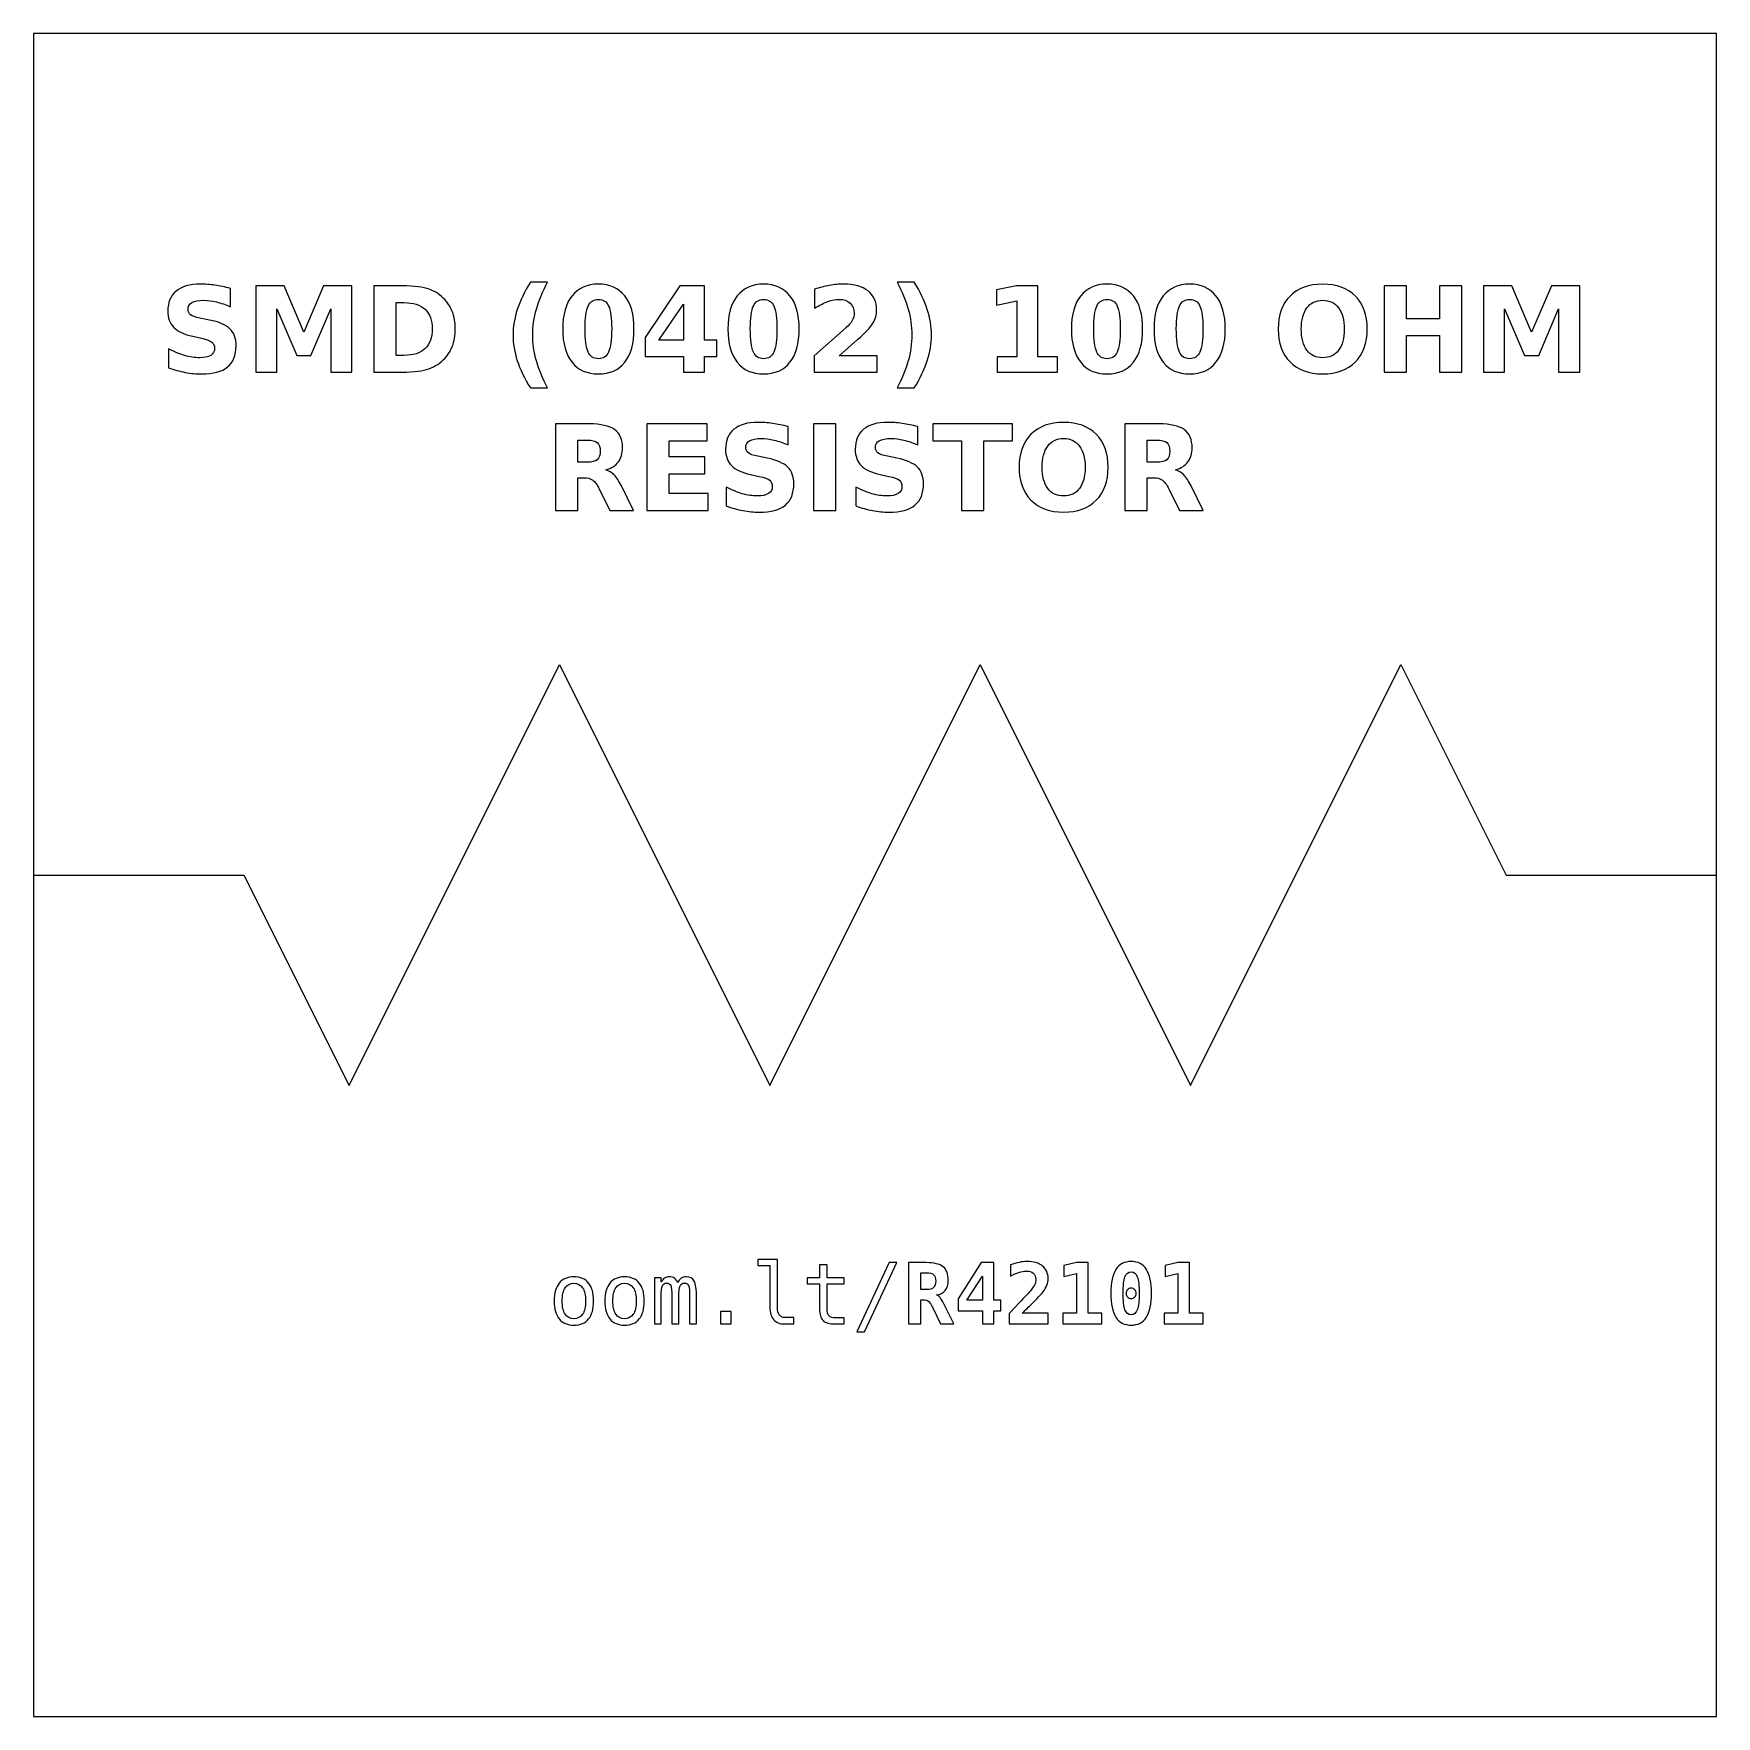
# Model space of a CAD drawing. Extents: x -115 to -95, y -158.5 to -138.5.
import ezdxf

# ---------------------------------------------------------------- set-up
doc = ezdxf.new("R2010")
doc.units = 0
doc.header["$MEASUREMENT"] = 0
doc.layers.add('LAYER_1', color=7, linetype='CONTINUOUS')

msp = doc.modelspace()

# ---------------------------------------------------------------- linework, layer by layer
at = {"layer": 'LAYER_1', "color": 7}
msp.add_lwpolyline([(-115, -158.5), (-95, -158.5), (-95, -138.5), (-115, -138.5), (-115, -158.5)], close=True, dxfattribs=at)
at = {"layer": 'LAYER_1'}
for points, knots in [([(-112.6613, -141.5284), (-112.6613, -141.5284), (-112.6613, -141.7459), (-112.6613, -141.7459), (-112.6613, -141.7459), (-112.7178, -141.7207), (-112.773, -141.7017), (-112.8266, -141.6888), (-112.8266, -141.6888), (-112.8805, -141.6758), (-112.9313, -141.6695), (-112.979, -141.6695), (-112.979, -141.6695), (-113.0423, -141.6695), (-113.0893, -141.6782), (-113.1197, -141.6956), (-113.1197, -141.6956), (-113.15, -141.7132), (-113.1651, -141.7403), (-113.1651, -141.777), (-113.1651, -141.777), (-113.1651, -141.8045), (-113.155, -141.8261), (-113.1345, -141.8414), (-113.1345, -141.8414), (-113.114, -141.8567), (-113.0769, -141.8701), (-113.023, -141.8811), (-113.023, -141.8811), (-113.023, -141.8811), (-112.9101, -141.9037), (-112.9101, -141.9037), (-112.9101, -141.9037), (-112.7956, -141.9268), (-112.7145, -141.9616), (-112.6663, -142.0086), (-112.6663, -142.0086), (-112.618, -142.0554), (-112.5938, -142.122), (-112.5938, -142.2083), (-112.5938, -142.2083), (-112.5938, -142.3219), (-112.6274, -142.4063), (-112.6947, -142.4616), (-112.6947, -142.4616), (-112.762, -142.5168), (-112.8647, -142.5446), (-113.003, -142.5446), (-113.003, -142.5446), (-113.0684, -142.5446), (-113.1338, -142.5385), (-113.1994, -142.526), (-113.1994, -142.526), (-113.265, -142.5135), (-113.3309, -142.4952), (-113.3965, -142.471), (-113.3965, -142.471), (-113.3965, -142.471), (-113.3965, -142.2471), (-113.3965, -142.2471), (-113.3965, -142.2471), (-113.3309, -142.2819), (-113.2674, -142.3082), (-113.206, -142.3259), (-113.206, -142.3259), (-113.1446, -142.3435), (-113.0856, -142.3524), (-113.0287, -142.3524), (-113.0287, -142.3524), (-112.9708, -142.3524), (-112.9264, -142.3428), (-112.8956, -142.3235), (-112.8956, -142.3235), (-112.8647, -142.3042), (-112.8495, -142.2767), (-112.8495, -142.2407), (-112.8495, -142.2407), (-112.8495, -142.2087), (-112.8598, -142.1838), (-112.8807, -142.1664), (-112.8807, -142.1664), (-112.9017, -142.149), (-112.9433, -142.1333), (-113.0059, -142.1196), (-113.0059, -142.1196), (-113.0059, -142.1196), (-113.1086, -142.0968), (-113.1086, -142.0968), (-113.1086, -142.0968), (-113.2114, -142.0747), (-113.2867, -142.0397), (-113.3342, -141.9914), (-113.3342, -141.9914), (-113.3817, -141.9432), (-113.4054, -141.8781), (-113.4054, -141.7965), (-113.4054, -141.7965), (-113.4054, -141.6939), (-113.3723, -141.6151), (-113.3062, -141.5601), (-113.3062, -141.5601), (-113.2401, -141.5048), (-113.1451, -141.4773), (-113.0209, -141.4773), (-113.0209, -141.4773), (-112.9645, -141.4773), (-112.9064, -141.4816), (-112.8466, -141.49), (-112.8466, -141.49), (-112.7869, -141.4985), (-112.7251, -141.5112), (-112.6613, -141.5284)], [0, 0, 0, 0, 0.0357143, 0.0357143, 0.0357143, 0.0357143, 0.0714286, 0.0714286, 0.0714286, 0.0714286, 0.1071429, 0.1071429, 0.1071429, 0.1071429, 0.1428571, 0.1428571, 0.1428571, 0.1428571, 0.1785714, 0.1785714, 0.1785714, 0.1785714, 0.2142857, 0.2142857, 0.2142857, 0.2142857, 0.25, 0.25, 0.25, 0.25, 0.2857143, 0.2857143, 0.2857143, 0.2857143, 0.3214286, 0.3214286, 0.3214286, 0.3214286, 0.3571429, 0.3571429, 0.3571429, 0.3571429, 0.3928571, 0.3928571, 0.3928571, 0.3928571, 0.4285714, 0.4285714, 0.4285714, 0.4285714, 0.4642857, 0.4642857, 0.4642857, 0.4642857, 0.5, 0.5, 0.5, 0.5, 0.5357143, 0.5357143, 0.5357143, 0.5357143, 0.5714286, 0.5714286, 0.5714286, 0.5714286, 0.6071429, 0.6071429, 0.6071429, 0.6071429, 0.6428571, 0.6428571, 0.6428571, 0.6428571, 0.6785714, 0.6785714, 0.6785714, 0.6785714, 0.7142857, 0.7142857, 0.7142857, 0.7142857, 0.75, 0.75, 0.75, 0.75, 0.7857143, 0.7857143, 0.7857143, 0.7857143, 0.8214286, 0.8214286, 0.8214286, 0.8214286, 0.8571429, 0.8571429, 0.8571429, 0.8571429, 0.8928571, 0.8928571, 0.8928571, 0.8928571, 0.9285714, 0.9285714, 0.9285714, 0.9285714, 0.9642857, 0.9642857, 0.9642857, 0.9642857, 1, 1, 1, 1]), ([(-112.361, -141.4959), (-112.361, -141.4959), (-112.0235, -141.4959), (-112.0235, -141.4959), (-112.0235, -141.4959), (-112.0235, -141.4959), (-111.789, -142.0465), (-111.789, -142.0465), (-111.789, -142.0465), (-111.789, -142.0465), (-111.5534, -141.4959), (-111.5534, -141.4959), (-111.5534, -141.4959), (-111.5534, -141.4959), (-111.2166, -141.4959), (-111.2166, -141.4959), (-111.2166, -141.4959), (-111.2166, -141.4959), (-111.2166, -142.5246), (-111.2166, -142.5246), (-111.2166, -142.5246), (-111.2166, -142.5246), (-111.4673, -142.5246), (-111.4673, -142.5246), (-111.4673, -142.5246), (-111.4673, -142.5246), (-111.4673, -141.7722), (-111.4673, -141.7722), (-111.4673, -141.7722), (-111.4673, -141.7722), (-111.7044, -142.3268), (-111.7044, -142.3268), (-111.7044, -142.3268), (-111.7044, -142.3268), (-111.8725, -142.3268), (-111.8725, -142.3268), (-111.8725, -142.3268), (-111.8725, -142.3268), (-112.1096, -141.7722), (-112.1096, -141.7722), (-112.1096, -141.7722), (-112.1096, -141.7722), (-112.1096, -142.5246), (-112.1096, -142.5246), (-112.1096, -142.5246), (-112.1096, -142.5246), (-112.361, -142.5246), (-112.361, -142.5246), (-112.361, -142.5246), (-112.361, -142.5246), (-112.361, -141.4959), (-112.361, -141.4959)], [0, 0, 0, 0, 0.0769231, 0.0769231, 0.0769231, 0.0769231, 0.1538462, 0.1538462, 0.1538462, 0.1538462, 0.2307692, 0.2307692, 0.2307692, 0.2307692, 0.3076923, 0.3076923, 0.3076923, 0.3076923, 0.3846154, 0.3846154, 0.3846154, 0.3846154, 0.4615385, 0.4615385, 0.4615385, 0.4615385, 0.5384615, 0.5384615, 0.5384615, 0.5384615, 0.6153846, 0.6153846, 0.6153846, 0.6153846, 0.6923077, 0.6923077, 0.6923077, 0.6923077, 0.7692308, 0.7692308, 0.7692308, 0.7692308, 0.8461538, 0.8461538, 0.8461538, 0.8461538, 0.9230769, 0.9230769, 0.9230769, 0.9230769, 1, 1, 1, 1]), ([(-110.9567, -141.4959), (-110.9567, -141.4959), (-110.6768, -141.4959), (-110.6768, -141.4959), (-110.6768, -141.4959), (-110.5207, -141.4959), (-110.4045, -141.507), (-110.3281, -141.5293), (-110.3281, -141.5293), (-110.2516, -141.5516), (-110.186, -141.5893), (-110.1312, -141.6427), (-110.1312, -141.6427), (-110.083, -141.689), (-110.0473, -141.7426), (-110.0237, -141.8033), (-110.0237, -141.8033), (-110.0005, -141.8637), (-109.9887, -141.9324), (-109.9887, -142.0093), (-109.9887, -142.0093), (-109.9887, -142.0869), (-110.0005, -142.1561), (-110.0237, -142.217), (-110.0237, -142.217), (-110.0473, -142.2779), (-110.083, -142.3315), (-110.1312, -142.3778), (-110.1312, -142.3778), (-110.1865, -142.4312), (-110.2526, -142.4689), (-110.3297, -142.4912), (-110.3297, -142.4912), (-110.4069, -142.5135), (-110.5226, -142.5246), (-110.6768, -142.5246), (-110.6768, -142.5246), (-110.6768, -142.5246), (-110.9567, -142.5246), (-110.9567, -142.5246), (-110.9567, -142.5246), (-110.9567, -142.5246), (-110.9567, -141.4959), (-110.9567, -141.4959)], [0, 0, 0, 0, 0.0909091, 0.0909091, 0.0909091, 0.0909091, 0.1818182, 0.1818182, 0.1818182, 0.1818182, 0.2727273, 0.2727273, 0.2727273, 0.2727273, 0.3636364, 0.3636364, 0.3636364, 0.3636364, 0.4545455, 0.4545455, 0.4545455, 0.4545455, 0.5454545, 0.5454545, 0.5454545, 0.5454545, 0.6363636, 0.6363636, 0.6363636, 0.6363636, 0.7272727, 0.7272727, 0.7272727, 0.7272727, 0.8181818, 0.8181818, 0.8181818, 0.8181818, 0.9090909, 0.9090909, 0.9090909, 0.9090909, 1, 1, 1, 1]), ([(-108.8918, -142.7106), (-108.8918, -142.7106), (-109.0964, -142.7106), (-109.0964, -142.7106), (-109.0964, -142.7106), (-109.1667, -142.5973), (-109.2187, -142.4893), (-109.2521, -142.387), (-109.2521, -142.387), (-109.2857, -142.2849), (-109.3024, -142.1836), (-109.3024, -142.0829), (-109.3024, -142.0829), (-109.3024, -141.9823), (-109.2855, -141.8804), (-109.2519, -141.7774), (-109.2519, -141.7774), (-109.218, -141.6742), (-109.1663, -141.5665), (-109.0964, -141.4538), (-109.0964, -141.4538), (-109.0964, -141.4538), (-108.8918, -141.4538), (-108.8918, -141.4538), (-108.8918, -141.4538), (-108.9506, -141.5627), (-108.9946, -141.6692), (-109.024, -141.7732), (-109.024, -141.7732), (-109.0534, -141.8771), (-109.0682, -141.9799), (-109.0682, -142.0815), (-109.0682, -142.0815), (-109.0682, -142.1831), (-109.0536, -142.2859), (-109.0245, -142.3903), (-109.0245, -142.3903), (-108.9953, -142.4945), (-108.9511, -142.6013), (-108.8918, -142.7106)], [0, 0, 0, 0, 0.1, 0.1, 0.1, 0.1, 0.2, 0.2, 0.2, 0.2, 0.3, 0.3, 0.3, 0.3, 0.4, 0.4, 0.4, 0.4, 0.5, 0.5, 0.5, 0.5, 0.6, 0.6, 0.6, 0.6, 0.7, 0.7, 0.7, 0.7, 0.8, 0.8, 0.8, 0.8, 0.9, 0.9, 0.9, 0.9, 1, 1, 1, 1]), ([(-107.8645, -142.0112), (-107.8645, -142.1817), (-107.9012, -142.3132), (-107.9748, -142.4058), (-107.9748, -142.4058), (-108.0482, -142.4983), (-108.1526, -142.5446), (-108.2876, -142.5446), (-108.2876, -142.5446), (-108.4231, -142.5446), (-108.5277, -142.4983), (-108.6011, -142.4058), (-108.6011, -142.4058), (-108.6747, -142.3132), (-108.7114, -142.1817), (-108.7114, -142.0112), (-108.7114, -142.0112), (-108.7114, -141.8405), (-108.6747, -141.7087), (-108.6011, -141.6161), (-108.6011, -141.6161), (-108.5277, -141.5237), (-108.4231, -141.4773), (-108.2876, -141.4773), (-108.2876, -141.4773), (-108.1526, -141.4773), (-108.0482, -141.5237), (-107.9748, -141.6161), (-107.9748, -141.6161), (-107.9012, -141.7087), (-107.8645, -141.8405), (-107.8645, -142.0112)], [0, 0, 0, 0, 0.125, 0.125, 0.125, 0.125, 0.25, 0.25, 0.25, 0.25, 0.375, 0.375, 0.375, 0.375, 0.5, 0.5, 0.5, 0.5, 0.625, 0.625, 0.625, 0.625, 0.75, 0.75, 0.75, 0.75, 0.875, 0.875, 0.875, 0.875, 1, 1, 1, 1]), ([(-107.3215, -141.4959), (-107.3215, -141.4959), (-107.0265, -141.4959), (-107.0265, -141.4959), (-107.0265, -141.4959), (-107.0265, -141.4959), (-107.0265, -142.145), (-107.0265, -142.145), (-107.0265, -142.145), (-107.0265, -142.145), (-106.8798, -142.145), (-106.8798, -142.145), (-106.8798, -142.145), (-106.8798, -142.145), (-106.8798, -142.3372), (-106.8798, -142.3372), (-106.8798, -142.3372), (-106.8798, -142.3372), (-107.0265, -142.3372), (-107.0265, -142.3372), (-107.0265, -142.3372), (-107.0265, -142.3372), (-107.0265, -142.5246), (-107.0265, -142.5246), (-107.0265, -142.5246), (-107.0265, -142.5246), (-107.2772, -142.5246), (-107.2772, -142.5246), (-107.2772, -142.5246), (-107.2772, -142.5246), (-107.2772, -142.3372), (-107.2772, -142.3372), (-107.2772, -142.3372), (-107.2772, -142.3372), (-107.7335, -142.3372), (-107.7335, -142.3372), (-107.7335, -142.3372), (-107.7335, -142.3372), (-107.7335, -142.1097), (-107.7335, -142.1097), (-107.7335, -142.1097), (-107.7335, -142.1097), (-107.3215, -141.4959), (-107.3215, -141.4959)], [0, 0, 0, 0, 0.0909091, 0.0909091, 0.0909091, 0.0909091, 0.1818182, 0.1818182, 0.1818182, 0.1818182, 0.2727273, 0.2727273, 0.2727273, 0.2727273, 0.3636364, 0.3636364, 0.3636364, 0.3636364, 0.4545455, 0.4545455, 0.4545455, 0.4545455, 0.5454545, 0.5454545, 0.5454545, 0.5454545, 0.6363636, 0.6363636, 0.6363636, 0.6363636, 0.7272727, 0.7272727, 0.7272727, 0.7272727, 0.8181818, 0.8181818, 0.8181818, 0.8181818, 0.9090909, 0.9090909, 0.9090909, 0.9090909, 1, 1, 1, 1]), ([(-105.9007, -142.0112), (-105.9007, -142.1817), (-105.9374, -142.3132), (-106.011, -142.4058), (-106.011, -142.4058), (-106.0844, -142.4983), (-106.1888, -142.5446), (-106.3238, -142.5446), (-106.3238, -142.5446), (-106.4593, -142.5446), (-106.5639, -142.4983), (-106.6373, -142.4058), (-106.6373, -142.4058), (-106.7109, -142.3132), (-106.7476, -142.1817), (-106.7476, -142.0112), (-106.7476, -142.0112), (-106.7476, -141.8405), (-106.7109, -141.7087), (-106.6373, -141.6161), (-106.6373, -141.6161), (-106.5639, -141.5237), (-106.4593, -141.4773), (-106.3238, -141.4773), (-106.3238, -141.4773), (-106.1888, -141.4773), (-106.0844, -141.5237), (-106.011, -141.6161), (-106.011, -141.6161), (-105.9374, -141.7087), (-105.9007, -141.8405), (-105.9007, -142.0112)], [0, 0, 0, 0, 0.125, 0.125, 0.125, 0.125, 0.25, 0.25, 0.25, 0.25, 0.375, 0.375, 0.375, 0.375, 0.5, 0.5, 0.5, 0.5, 0.625, 0.625, 0.625, 0.625, 0.75, 0.75, 0.75, 0.75, 0.875, 0.875, 0.875, 0.875, 1, 1, 1, 1]), ([(-105.4266, -142.3296), (-105.4266, -142.3296), (-104.9738, -142.3296), (-104.9738, -142.3296), (-104.9738, -142.3296), (-104.9738, -142.3296), (-104.9738, -142.5246), (-104.9738, -142.5246), (-104.9738, -142.5246), (-104.9738, -142.5246), (-105.7215, -142.5246), (-105.7215, -142.5246), (-105.7215, -142.5246), (-105.7215, -142.5246), (-105.7215, -142.3296), (-105.7215, -142.3296), (-105.7215, -142.3296), (-105.7215, -142.3296), (-105.3459, -141.9983), (-105.3459, -141.9983), (-105.3459, -141.9983), (-105.3123, -141.9679), (-105.2876, -141.9383), (-105.2716, -141.9094), (-105.2716, -141.9094), (-105.2554, -141.8804), (-105.2474, -141.8503), (-105.2474, -141.819), (-105.2474, -141.819), (-105.2474, -141.7708), (-105.2636, -141.732), (-105.296, -141.7026), (-105.296, -141.7026), (-105.3283, -141.6732), (-105.3713, -141.6587), (-105.4252, -141.6587), (-105.4252, -141.6587), (-105.4665, -141.6587), (-105.5117, -141.6676), (-105.5609, -141.6852), (-105.5609, -141.6852), (-105.61, -141.7029), (-105.6627, -141.7292), (-105.7187, -141.764), (-105.7187, -141.764), (-105.7187, -141.764), (-105.7187, -141.538), (-105.7187, -141.538), (-105.7187, -141.538), (-105.6589, -141.5183), (-105.5999, -141.5032), (-105.5416, -141.4929), (-105.5416, -141.4929), (-105.4832, -141.4825), (-105.4261, -141.4773), (-105.3699, -141.4773), (-105.3699, -141.4773), (-105.2469, -141.4773), (-105.1512, -141.5044), (-105.083, -141.5587), (-105.083, -141.5587), (-105.0148, -141.6128), (-104.9807, -141.6883), (-104.9807, -141.7854), (-104.9807, -141.7854), (-104.9807, -141.8414), (-104.9952, -141.8936), (-105.0242, -141.9421), (-105.0242, -141.9421), (-105.0531, -141.9905), (-105.114, -142.0554), (-105.2067, -142.1368), (-105.2067, -142.1368), (-105.2067, -142.1368), (-105.4266, -142.3296), (-105.4266, -142.3296)], [0, 0, 0, 0, 0.0526316, 0.0526316, 0.0526316, 0.0526316, 0.1052632, 0.1052632, 0.1052632, 0.1052632, 0.1578947, 0.1578947, 0.1578947, 0.1578947, 0.2105263, 0.2105263, 0.2105263, 0.2105263, 0.2631579, 0.2631579, 0.2631579, 0.2631579, 0.3157895, 0.3157895, 0.3157895, 0.3157895, 0.3684211, 0.3684211, 0.3684211, 0.3684211, 0.4210526, 0.4210526, 0.4210526, 0.4210526, 0.4736842, 0.4736842, 0.4736842, 0.4736842, 0.5263158, 0.5263158, 0.5263158, 0.5263158, 0.5789474, 0.5789474, 0.5789474, 0.5789474, 0.6315789, 0.6315789, 0.6315789, 0.6315789, 0.6842105, 0.6842105, 0.6842105, 0.6842105, 0.7368421, 0.7368421, 0.7368421, 0.7368421, 0.7894737, 0.7894737, 0.7894737, 0.7894737, 0.8421053, 0.8421053, 0.8421053, 0.8421053, 0.8947368, 0.8947368, 0.8947368, 0.8947368, 0.9473684, 0.9473684, 0.9473684, 0.9473684, 1, 1, 1, 1]), ([(-104.7384, -142.7106), (-104.6796, -142.6013), (-104.6354, -142.4945), (-104.606, -142.3903), (-104.606, -142.3903), (-104.5766, -142.2859), (-104.562, -142.1831), (-104.562, -142.0815), (-104.562, -142.0815), (-104.562, -141.9799), (-104.5766, -141.8771), (-104.606, -141.7732), (-104.606, -141.7732), (-104.6354, -141.6692), (-104.6796, -141.5627), (-104.7384, -141.4538), (-104.7384, -141.4538), (-104.7384, -141.4538), (-104.5338, -141.4538), (-104.5338, -141.4538), (-104.5338, -141.4538), (-104.464, -141.5665), (-104.4122, -141.6742), (-104.3783, -141.7774), (-104.3783, -141.7774), (-104.3447, -141.8804), (-104.3278, -141.9823), (-104.3278, -142.0829), (-104.3278, -142.0829), (-104.3278, -142.1836), (-104.3445, -142.2849), (-104.3781, -142.387), (-104.3781, -142.387), (-104.4115, -142.4893), (-104.4635, -142.5973), (-104.5338, -142.7106), (-104.5338, -142.7106), (-104.5338, -142.7106), (-104.7384, -142.7106), (-104.7384, -142.7106)], [0, 0, 0, 0, 0.1, 0.1, 0.1, 0.1, 0.2, 0.2, 0.2, 0.2, 0.3, 0.3, 0.3, 0.3, 0.4, 0.4, 0.4, 0.4, 0.5, 0.5, 0.5, 0.5, 0.6, 0.6, 0.6, 0.6, 0.7, 0.7, 0.7, 0.7, 0.8, 0.8, 0.8, 0.8, 0.9, 0.9, 0.9, 0.9, 1, 1, 1, 1]), ([(-103.5498, -142.3414), (-103.5498, -142.3414), (-103.3155, -142.3414), (-103.3155, -142.3414), (-103.3155, -142.3414), (-103.3155, -142.3414), (-103.3155, -141.6765), (-103.3155, -141.6765), (-103.3155, -141.6765), (-103.3155, -141.6765), (-103.5559, -141.7262), (-103.5559, -141.7262), (-103.5559, -141.7262), (-103.5559, -141.7262), (-103.5559, -141.5455), (-103.5559, -141.5455), (-103.5559, -141.5455), (-103.5559, -141.5455), (-103.3169, -141.4959), (-103.3169, -141.4959), (-103.3169, -141.4959), (-103.3169, -141.4959), (-103.0648, -141.4959), (-103.0648, -141.4959), (-103.0648, -141.4959), (-103.0648, -141.4959), (-103.0648, -142.3414), (-103.0648, -142.3414), (-103.0648, -142.3414), (-103.0648, -142.3414), (-102.8306, -142.3414), (-102.8306, -142.3414), (-102.8306, -142.3414), (-102.8306, -142.3414), (-102.8306, -142.5246), (-102.8306, -142.5246), (-102.8306, -142.5246), (-102.8306, -142.5246), (-103.5498, -142.5246), (-103.5498, -142.5246), (-103.5498, -142.5246), (-103.5498, -142.5246), (-103.5498, -142.3414), (-103.5498, -142.3414)], [0, 0, 0, 0, 0.0909091, 0.0909091, 0.0909091, 0.0909091, 0.1818182, 0.1818182, 0.1818182, 0.1818182, 0.2727273, 0.2727273, 0.2727273, 0.2727273, 0.3636364, 0.3636364, 0.3636364, 0.3636364, 0.4545455, 0.4545455, 0.4545455, 0.4545455, 0.5454545, 0.5454545, 0.5454545, 0.5454545, 0.6363636, 0.6363636, 0.6363636, 0.6363636, 0.7272727, 0.7272727, 0.7272727, 0.7272727, 0.8181818, 0.8181818, 0.8181818, 0.8181818, 0.9090909, 0.9090909, 0.9090909, 0.9090909, 1, 1, 1, 1]), ([(-101.8188, -142.0112), (-101.8188, -142.1817), (-101.8555, -142.3132), (-101.9291, -142.4058), (-101.9291, -142.4058), (-102.0025, -142.4983), (-102.1069, -142.5446), (-102.2419, -142.5446), (-102.2419, -142.5446), (-102.3774, -142.5446), (-102.482, -142.4983), (-102.5554, -142.4058), (-102.5554, -142.4058), (-102.629, -142.3132), (-102.6657, -142.1817), (-102.6657, -142.0112), (-102.6657, -142.0112), (-102.6657, -141.8405), (-102.629, -141.7087), (-102.5554, -141.6161), (-102.5554, -141.6161), (-102.482, -141.5237), (-102.3774, -141.4773), (-102.2419, -141.4773), (-102.2419, -141.4773), (-102.1069, -141.4773), (-102.0025, -141.5237), (-101.9291, -141.6161), (-101.9291, -141.6161), (-101.8555, -141.7087), (-101.8188, -141.8405), (-101.8188, -142.0112)], [0, 0, 0, 0, 0.125, 0.125, 0.125, 0.125, 0.25, 0.25, 0.25, 0.25, 0.375, 0.375, 0.375, 0.375, 0.5, 0.5, 0.5, 0.5, 0.625, 0.625, 0.625, 0.625, 0.75, 0.75, 0.75, 0.75, 0.875, 0.875, 0.875, 0.875, 1, 1, 1, 1]), ([(-100.8369, -142.0112), (-100.8369, -142.1817), (-100.8736, -142.3132), (-100.9472, -142.4058), (-100.9472, -142.4058), (-101.0206, -142.4983), (-101.125, -142.5446), (-101.26, -142.5446), (-101.26, -142.5446), (-101.3955, -142.5446), (-101.5001, -142.4983), (-101.5735, -142.4058), (-101.5735, -142.4058), (-101.6471, -142.3132), (-101.6838, -142.1817), (-101.6838, -142.0112), (-101.6838, -142.0112), (-101.6838, -141.8405), (-101.6471, -141.7087), (-101.5735, -141.6161), (-101.5735, -141.6161), (-101.5001, -141.5237), (-101.3955, -141.4773), (-101.26, -141.4773), (-101.26, -141.4773), (-101.125, -141.4773), (-101.0206, -141.5237), (-100.9472, -141.6161), (-100.9472, -141.6161), (-100.8736, -141.7087), (-100.8369, -141.8405), (-100.8369, -142.0112)], [0, 0, 0, 0, 0.125, 0.125, 0.125, 0.125, 0.25, 0.25, 0.25, 0.25, 0.375, 0.375, 0.375, 0.375, 0.5, 0.5, 0.5, 0.5, 0.625, 0.625, 0.625, 0.625, 0.75, 0.75, 0.75, 0.75, 0.875, 0.875, 0.875, 0.875, 1, 1, 1, 1]), ([(-99.6786, -141.4773), (-99.5133, -141.4773), (-99.3837, -141.5246), (-99.2901, -141.6194), (-99.2901, -141.6194), (-99.1963, -141.7139), (-99.1495, -141.8444), (-99.1495, -142.0112), (-99.1495, -142.0112), (-99.1495, -142.1775), (-99.1963, -142.308), (-99.2901, -142.4025), (-99.2901, -142.4025), (-99.3837, -142.4973), (-99.5133, -142.5446), (-99.6786, -142.5446), (-99.6786, -142.5446), (-99.8435, -142.5446), (-99.9728, -142.4973), (-100.0669, -142.4025), (-100.0669, -142.4025), (-100.1607, -142.308), (-100.2078, -142.1775), (-100.2078, -142.0112), (-100.2078, -142.0112), (-100.2078, -141.8444), (-100.1607, -141.7139), (-100.0669, -141.6194), (-100.0669, -141.6194), (-99.9728, -141.5246), (-99.8435, -141.4773), (-99.6786, -141.4773)], [0, 0, 0, 0, 0.125, 0.125, 0.125, 0.125, 0.25, 0.25, 0.25, 0.25, 0.375, 0.375, 0.375, 0.375, 0.5, 0.5, 0.5, 0.5, 0.625, 0.625, 0.625, 0.625, 0.75, 0.75, 0.75, 0.75, 0.875, 0.875, 0.875, 0.875, 1, 1, 1, 1]), ([(-98.9488, -141.4959), (-98.9488, -141.4959), (-98.6835, -141.4959), (-98.6835, -141.4959), (-98.6835, -141.4959), (-98.6835, -141.4959), (-98.6835, -141.888), (-98.6835, -141.888), (-98.6835, -141.888), (-98.6835, -141.888), (-98.2922, -141.888), (-98.2922, -141.888), (-98.2922, -141.888), (-98.2922, -141.888), (-98.2922, -141.4959), (-98.2922, -141.4959), (-98.2922, -141.4959), (-98.2922, -141.4959), (-98.0269, -141.4959), (-98.0269, -141.4959), (-98.0269, -141.4959), (-98.0269, -141.4959), (-98.0269, -142.5246), (-98.0269, -142.5246), (-98.0269, -142.5246), (-98.0269, -142.5246), (-98.2922, -142.5246), (-98.2922, -142.5246), (-98.2922, -142.5246), (-98.2922, -142.5246), (-98.2922, -142.0886), (-98.2922, -142.0886), (-98.2922, -142.0886), (-98.2922, -142.0886), (-98.6835, -142.0886), (-98.6835, -142.0886), (-98.6835, -142.0886), (-98.6835, -142.0886), (-98.6835, -142.5246), (-98.6835, -142.5246), (-98.6835, -142.5246), (-98.6835, -142.5246), (-98.9488, -142.5246), (-98.9488, -142.5246), (-98.9488, -142.5246), (-98.9488, -142.5246), (-98.9488, -141.4959), (-98.9488, -141.4959)], [0, 0, 0, 0, 0.0833333, 0.0833333, 0.0833333, 0.0833333, 0.1666667, 0.1666667, 0.1666667, 0.1666667, 0.25, 0.25, 0.25, 0.25, 0.3333333, 0.3333333, 0.3333333, 0.3333333, 0.4166667, 0.4166667, 0.4166667, 0.4166667, 0.5, 0.5, 0.5, 0.5, 0.5833333, 0.5833333, 0.5833333, 0.5833333, 0.6666667, 0.6666667, 0.6666667, 0.6666667, 0.75, 0.75, 0.75, 0.75, 0.8333333, 0.8333333, 0.8333333, 0.8333333, 0.9166667, 0.9166667, 0.9166667, 0.9166667, 1, 1, 1, 1]), ([(-97.7679, -141.4959), (-97.7679, -141.4959), (-97.4304, -141.4959), (-97.4304, -141.4959), (-97.4304, -141.4959), (-97.4304, -141.4959), (-97.1959, -142.0465), (-97.1959, -142.0465), (-97.1959, -142.0465), (-97.1959, -142.0465), (-96.9603, -141.4959), (-96.9603, -141.4959), (-96.9603, -141.4959), (-96.9603, -141.4959), (-96.6235, -141.4959), (-96.6235, -141.4959), (-96.6235, -141.4959), (-96.6235, -141.4959), (-96.6235, -142.5246), (-96.6235, -142.5246), (-96.6235, -142.5246), (-96.6235, -142.5246), (-96.8742, -142.5246), (-96.8742, -142.5246), (-96.8742, -142.5246), (-96.8742, -142.5246), (-96.8742, -141.7722), (-96.8742, -141.7722), (-96.8742, -141.7722), (-96.8742, -141.7722), (-97.1113, -142.3268), (-97.1113, -142.3268), (-97.1113, -142.3268), (-97.1113, -142.3268), (-97.2794, -142.3268), (-97.2794, -142.3268), (-97.2794, -142.3268), (-97.2794, -142.3268), (-97.5165, -141.7722), (-97.5165, -141.7722), (-97.5165, -141.7722), (-97.5165, -141.7722), (-97.5165, -142.5246), (-97.5165, -142.5246), (-97.5165, -142.5246), (-97.5165, -142.5246), (-97.7679, -142.5246), (-97.7679, -142.5246), (-97.7679, -142.5246), (-97.7679, -142.5246), (-97.7679, -141.4959), (-97.7679, -141.4959)], [0, 0, 0, 0, 0.0769231, 0.0769231, 0.0769231, 0.0769231, 0.1538462, 0.1538462, 0.1538462, 0.1538462, 0.2307692, 0.2307692, 0.2307692, 0.2307692, 0.3076923, 0.3076923, 0.3076923, 0.3076923, 0.3846154, 0.3846154, 0.3846154, 0.3846154, 0.4615385, 0.4615385, 0.4615385, 0.4615385, 0.5384615, 0.5384615, 0.5384615, 0.5384615, 0.6153846, 0.6153846, 0.6153846, 0.6153846, 0.6923077, 0.6923077, 0.6923077, 0.6923077, 0.7692308, 0.7692308, 0.7692308, 0.7692308, 0.8461538, 0.8461538, 0.8461538, 0.8461538, 0.9230769, 0.9230769, 0.9230769, 0.9230769, 1, 1, 1, 1]), ([(-110.6914, -141.6965), (-110.6914, -141.6965), (-110.6914, -142.324), (-110.6914, -142.324), (-110.6914, -142.324), (-110.6914, -142.324), (-110.5964, -142.324), (-110.5964, -142.324), (-110.5964, -142.324), (-110.488, -142.324), (-110.4052, -142.2972), (-110.3481, -142.2433), (-110.3481, -142.2433), (-110.2909, -142.1897), (-110.2622, -142.1116), (-110.2622, -142.0093), (-110.2622, -142.0093), (-110.2622, -141.9072), (-110.2907, -141.8296), (-110.3476, -141.7765), (-110.3476, -141.7765), (-110.4045, -141.7231), (-110.4875, -141.6965), (-110.5964, -141.6965), (-110.5964, -141.6965), (-110.5964, -141.6965), (-110.6914, -141.6965), (-110.6914, -141.6965)], [0, 0, 0, 0, 0.1428571, 0.1428571, 0.1428571, 0.1428571, 0.2857143, 0.2857143, 0.2857143, 0.2857143, 0.4285714, 0.4285714, 0.4285714, 0.4285714, 0.5714286, 0.5714286, 0.5714286, 0.5714286, 0.7142857, 0.7142857, 0.7142857, 0.7142857, 0.8571429, 0.8571429, 0.8571429, 0.8571429, 1, 1, 1, 1]), ([(-108.1298, -142.0093), (-108.1298, -141.8807), (-108.1418, -141.7901), (-108.166, -141.7374), (-108.166, -141.7374), (-108.19, -141.685), (-108.2307, -141.6587), (-108.2876, -141.6587), (-108.2876, -141.6587), (-108.3445, -141.6587), (-108.3852, -141.685), (-108.4097, -141.7374), (-108.4097, -141.7374), (-108.4339, -141.7901), (-108.4461, -141.8807), (-108.4461, -142.0093), (-108.4461, -142.0093), (-108.4461, -142.1391), (-108.4339, -142.2309), (-108.4097, -142.284), (-108.4097, -142.284), (-108.3852, -142.3374), (-108.3445, -142.364), (-108.2876, -142.364), (-108.2876, -142.364), (-108.2312, -142.364), (-108.1907, -142.3374), (-108.1662, -142.284), (-108.1662, -142.284), (-108.142, -142.2309), (-108.1298, -142.1391), (-108.1298, -142.0093)], [0, 0, 0, 0, 0.125, 0.125, 0.125, 0.125, 0.25, 0.25, 0.25, 0.25, 0.375, 0.375, 0.375, 0.375, 0.5, 0.5, 0.5, 0.5, 0.625, 0.625, 0.625, 0.625, 0.75, 0.75, 0.75, 0.75, 0.875, 0.875, 0.875, 0.875, 1, 1, 1, 1]), ([(-107.2772, -141.7144), (-107.2772, -141.7144), (-107.5682, -142.145), (-107.5682, -142.145), (-107.5682, -142.145), (-107.5682, -142.145), (-107.2772, -142.145), (-107.2772, -142.145), (-107.2772, -142.145), (-107.2772, -142.145), (-107.2772, -141.7144), (-107.2772, -141.7144)], [0, 0, 0, 0, 0.3333333, 0.3333333, 0.3333333, 0.3333333, 0.6666667, 0.6666667, 0.6666667, 0.6666667, 1, 1, 1, 1]), ([(-106.166, -142.0093), (-106.166, -141.8807), (-106.178, -141.7901), (-106.2022, -141.7374), (-106.2022, -141.7374), (-106.2262, -141.685), (-106.2669, -141.6587), (-106.3238, -141.6587), (-106.3238, -141.6587), (-106.3807, -141.6587), (-106.4214, -141.685), (-106.4459, -141.7374), (-106.4459, -141.7374), (-106.4701, -141.7901), (-106.4823, -141.8807), (-106.4823, -142.0093), (-106.4823, -142.0093), (-106.4823, -142.1391), (-106.4701, -142.2309), (-106.4459, -142.284), (-106.4459, -142.284), (-106.4214, -142.3374), (-106.3807, -142.364), (-106.3238, -142.364), (-106.3238, -142.364), (-106.2674, -142.364), (-106.2269, -142.3374), (-106.2024, -142.284), (-106.2024, -142.284), (-106.1782, -142.2309), (-106.166, -142.1391), (-106.166, -142.0093)], [0, 0, 0, 0, 0.125, 0.125, 0.125, 0.125, 0.25, 0.25, 0.25, 0.25, 0.375, 0.375, 0.375, 0.375, 0.5, 0.5, 0.5, 0.5, 0.625, 0.625, 0.625, 0.625, 0.75, 0.75, 0.75, 0.75, 0.875, 0.875, 0.875, 0.875, 1, 1, 1, 1]), ([(-102.0841, -142.0093), (-102.0841, -141.8807), (-102.0961, -141.7901), (-102.1203, -141.7374), (-102.1203, -141.7374), (-102.1443, -141.685), (-102.185, -141.6587), (-102.2419, -141.6587), (-102.2419, -141.6587), (-102.2988, -141.6587), (-102.3395, -141.685), (-102.364, -141.7374), (-102.364, -141.7374), (-102.3882, -141.7901), (-102.4004, -141.8807), (-102.4004, -142.0093), (-102.4004, -142.0093), (-102.4004, -142.1391), (-102.3882, -142.2309), (-102.364, -142.284), (-102.364, -142.284), (-102.3395, -142.3374), (-102.2988, -142.364), (-102.2419, -142.364), (-102.2419, -142.364), (-102.1855, -142.364), (-102.145, -142.3374), (-102.1205, -142.284), (-102.1205, -142.284), (-102.0963, -142.2309), (-102.0841, -142.1391), (-102.0841, -142.0093)], [0, 0, 0, 0, 0.125, 0.125, 0.125, 0.125, 0.25, 0.25, 0.25, 0.25, 0.375, 0.375, 0.375, 0.375, 0.5, 0.5, 0.5, 0.5, 0.625, 0.625, 0.625, 0.625, 0.75, 0.75, 0.75, 0.75, 0.875, 0.875, 0.875, 0.875, 1, 1, 1, 1]), ([(-101.1022, -142.0093), (-101.1022, -141.8807), (-101.1142, -141.7901), (-101.1384, -141.7374), (-101.1384, -141.7374), (-101.1624, -141.685), (-101.2031, -141.6587), (-101.26, -141.6587), (-101.26, -141.6587), (-101.3169, -141.6587), (-101.3576, -141.685), (-101.3821, -141.7374), (-101.3821, -141.7374), (-101.4063, -141.7901), (-101.4185, -141.8807), (-101.4185, -142.0093), (-101.4185, -142.0093), (-101.4185, -142.1391), (-101.4063, -142.2309), (-101.3821, -142.284), (-101.3821, -142.284), (-101.3576, -142.3374), (-101.3169, -142.364), (-101.26, -142.364), (-101.26, -142.364), (-101.2036, -142.364), (-101.1631, -142.3374), (-101.1386, -142.284), (-101.1386, -142.284), (-101.1144, -142.2309), (-101.1022, -142.1391), (-101.1022, -142.0093)], [0, 0, 0, 0, 0.125, 0.125, 0.125, 0.125, 0.25, 0.25, 0.25, 0.25, 0.375, 0.375, 0.375, 0.375, 0.5, 0.5, 0.5, 0.5, 0.625, 0.625, 0.625, 0.625, 0.75, 0.75, 0.75, 0.75, 0.875, 0.875, 0.875, 0.875, 1, 1, 1, 1]), ([(-99.6786, -141.6695), (-99.7595, -141.6695), (-99.8221, -141.6993), (-99.8668, -141.7591), (-99.8668, -141.7591), (-99.9112, -141.8188), (-99.9336, -141.9028), (-99.9336, -142.0112), (-99.9336, -142.0112), (-99.9336, -142.1194), (-99.9112, -142.2031), (-99.8668, -142.2628), (-99.8668, -142.2628), (-99.8221, -142.3226), (-99.7595, -142.3524), (-99.6786, -142.3524), (-99.6786, -142.3524), (-99.5972, -142.3524), (-99.5345, -142.3226), (-99.4898, -142.2628), (-99.4898, -142.2628), (-99.4453, -142.2031), (-99.423, -142.1194), (-99.423, -142.0112), (-99.423, -142.0112), (-99.423, -141.9028), (-99.4453, -141.8188), (-99.4898, -141.7591), (-99.4898, -141.7591), (-99.5345, -141.6993), (-99.5972, -141.6695), (-99.6786, -141.6695)], [0, 0, 0, 0, 0.125, 0.125, 0.125, 0.125, 0.25, 0.25, 0.25, 0.25, 0.375, 0.375, 0.375, 0.375, 0.5, 0.5, 0.5, 0.5, 0.625, 0.625, 0.625, 0.625, 0.75, 0.75, 0.75, 0.75, 0.875, 0.875, 0.875, 0.875, 1, 1, 1, 1]), ([(-108.5334, -143.7779), (-108.5334, -143.7779), (-108.5334, -144.1671), (-108.5334, -144.1671), (-108.5334, -144.1671), (-108.5334, -144.1671), (-108.7987, -144.1671), (-108.7987, -144.1671), (-108.7987, -144.1671), (-108.7987, -144.1671), (-108.7987, -143.1384), (-108.7987, -143.1384), (-108.7987, -143.1384), (-108.7987, -143.1384), (-108.3935, -143.1384), (-108.3935, -143.1384), (-108.3935, -143.1384), (-108.258, -143.1384), (-108.1585, -143.1612), (-108.0955, -143.2066), (-108.0955, -143.2066), (-108.0323, -143.252), (-108.0007, -143.324), (-108.0007, -143.4223), (-108.0007, -143.4223), (-108.0007, -143.4902), (-108.0172, -143.5462), (-108.0499, -143.5897), (-108.0499, -143.5897), (-108.0828, -143.6335), (-108.1324, -143.6657), (-108.1985, -143.6862), (-108.1985, -143.6862), (-108.1623, -143.6946), (-108.1296, -143.7132), (-108.1009, -143.7424), (-108.1009, -143.7424), (-108.0722, -143.7715), (-108.0433, -143.8157), (-108.0139, -143.875), (-108.0139, -143.875), (-108.0139, -143.875), (-107.8697, -144.1671), (-107.8697, -144.1671), (-107.8697, -144.1671), (-107.8697, -144.1671), (-108.1524, -144.1671), (-108.1524, -144.1671), (-108.1524, -144.1671), (-108.1524, -144.1671), (-108.2778, -143.9115), (-108.2778, -143.9115), (-108.2778, -143.9115), (-108.3029, -143.8602), (-108.3286, -143.8249), (-108.3547, -143.8061), (-108.3547, -143.8061), (-108.3806, -143.7873), (-108.4151, -143.7779), (-108.4584, -143.7779), (-108.4584, -143.7779), (-108.4584, -143.7779), (-108.5334, -143.7779), (-108.5334, -143.7779)], [0, 0, 0, 0, 0.0625, 0.0625, 0.0625, 0.0625, 0.125, 0.125, 0.125, 0.125, 0.1875, 0.1875, 0.1875, 0.1875, 0.25, 0.25, 0.25, 0.25, 0.3125, 0.3125, 0.3125, 0.3125, 0.375, 0.375, 0.375, 0.375, 0.4375, 0.4375, 0.4375, 0.4375, 0.5, 0.5, 0.5, 0.5, 0.5625, 0.5625, 0.5625, 0.5625, 0.625, 0.625, 0.625, 0.625, 0.6875, 0.6875, 0.6875, 0.6875, 0.75, 0.75, 0.75, 0.75, 0.8125, 0.8125, 0.8125, 0.8125, 0.875, 0.875, 0.875, 0.875, 0.9375, 0.9375, 0.9375, 0.9375, 1, 1, 1, 1]), ([(-107.7122, -143.1384), (-107.7122, -143.1384), (-106.9963, -143.1384), (-106.9963, -143.1384), (-106.9963, -143.1384), (-106.9963, -143.1384), (-106.9963, -143.339), (-106.9963, -143.339), (-106.9963, -143.339), (-106.9963, -143.339), (-107.4469, -143.339), (-107.4469, -143.339), (-107.4469, -143.339), (-107.4469, -143.339), (-107.4469, -143.5305), (-107.4469, -143.5305), (-107.4469, -143.5305), (-107.4469, -143.5305), (-107.0234, -143.5305), (-107.0234, -143.5305), (-107.0234, -143.5305), (-107.0234, -143.5305), (-107.0234, -143.7311), (-107.0234, -143.7311), (-107.0234, -143.7311), (-107.0234, -143.7311), (-107.4469, -143.7311), (-107.4469, -143.7311), (-107.4469, -143.7311), (-107.4469, -143.7311), (-107.4469, -143.9665), (-107.4469, -143.9665), (-107.4469, -143.9665), (-107.4469, -143.9665), (-106.9813, -143.9665), (-106.9813, -143.9665), (-106.9813, -143.9665), (-106.9813, -143.9665), (-106.9813, -144.1671), (-106.9813, -144.1671), (-106.9813, -144.1671), (-106.9813, -144.1671), (-107.7122, -144.1671), (-107.7122, -144.1671), (-107.7122, -144.1671), (-107.7122, -144.1671), (-107.7122, -143.1384), (-107.7122, -143.1384)], [0, 0, 0, 0, 0.0833333, 0.0833333, 0.0833333, 0.0833333, 0.1666667, 0.1666667, 0.1666667, 0.1666667, 0.25, 0.25, 0.25, 0.25, 0.3333333, 0.3333333, 0.3333333, 0.3333333, 0.4166667, 0.4166667, 0.4166667, 0.4166667, 0.5, 0.5, 0.5, 0.5, 0.5833333, 0.5833333, 0.5833333, 0.5833333, 0.6666667, 0.6666667, 0.6666667, 0.6666667, 0.75, 0.75, 0.75, 0.75, 0.8333333, 0.8333333, 0.8333333, 0.8333333, 0.9166667, 0.9166667, 0.9166667, 0.9166667, 1, 1, 1, 1]), ([(-106.0323, -143.1709), (-106.0323, -143.1709), (-106.0323, -143.3884), (-106.0323, -143.3884), (-106.0323, -143.3884), (-106.0888, -143.3632), (-106.144, -143.3442), (-106.1976, -143.3313), (-106.1976, -143.3313), (-106.2515, -143.3183), (-106.3023, -143.312), (-106.35, -143.312), (-106.35, -143.312), (-106.4133, -143.312), (-106.4603, -143.3207), (-106.4907, -143.3381), (-106.4907, -143.3381), (-106.521, -143.3557), (-106.5361, -143.3828), (-106.5361, -143.4195), (-106.5361, -143.4195), (-106.5361, -143.447), (-106.526, -143.4686), (-106.5055, -143.4839), (-106.5055, -143.4839), (-106.485, -143.4992), (-106.4479, -143.5126), (-106.394, -143.5236), (-106.394, -143.5236), (-106.394, -143.5236), (-106.2811, -143.5462), (-106.2811, -143.5462), (-106.2811, -143.5462), (-106.1666, -143.5693), (-106.0855, -143.6041), (-106.0373, -143.6511), (-106.0373, -143.6511), (-105.989, -143.6979), (-105.9648, -143.7645), (-105.9648, -143.8508), (-105.9648, -143.8508), (-105.9648, -143.9644), (-105.9984, -144.0488), (-106.0657, -144.1041), (-106.0657, -144.1041), (-106.133, -144.1593), (-106.2357, -144.1871), (-106.374, -144.1871), (-106.374, -144.1871), (-106.4394, -144.1871), (-106.5048, -144.181), (-106.5704, -144.1685), (-106.5704, -144.1685), (-106.636, -144.156), (-106.7019, -144.1377), (-106.7675, -144.1135), (-106.7675, -144.1135), (-106.7675, -144.1135), (-106.7675, -143.8896), (-106.7675, -143.8896), (-106.7675, -143.8896), (-106.7019, -143.9244), (-106.6384, -143.9507), (-106.577, -143.9684), (-106.577, -143.9684), (-106.5156, -143.986), (-106.4566, -143.9949), (-106.3997, -143.9949), (-106.3997, -143.9949), (-106.3418, -143.9949), (-106.2974, -143.9853), (-106.2666, -143.966), (-106.2666, -143.966), (-106.2357, -143.9467), (-106.2205, -143.9192), (-106.2205, -143.8832), (-106.2205, -143.8832), (-106.2205, -143.8512), (-106.2308, -143.8263), (-106.2517, -143.8089), (-106.2517, -143.8089), (-106.2727, -143.7915), (-106.3143, -143.7758), (-106.3769, -143.7621), (-106.3769, -143.7621), (-106.3769, -143.7621), (-106.4796, -143.7393), (-106.4796, -143.7393), (-106.4796, -143.7393), (-106.5824, -143.7172), (-106.6577, -143.6822), (-106.7052, -143.6339), (-106.7052, -143.6339), (-106.7527, -143.5857), (-106.7764, -143.5206), (-106.7764, -143.439), (-106.7764, -143.439), (-106.7764, -143.3364), (-106.7433, -143.2576), (-106.6772, -143.2026), (-106.6772, -143.2026), (-106.6111, -143.1473), (-106.5161, -143.1198), (-106.3919, -143.1198), (-106.3919, -143.1198), (-106.3355, -143.1198), (-106.2774, -143.1241), (-106.2176, -143.1325), (-106.2176, -143.1325), (-106.1579, -143.141), (-106.0961, -143.1537), (-106.0323, -143.1709)], [0, 0, 0, 0, 0.0357143, 0.0357143, 0.0357143, 0.0357143, 0.0714286, 0.0714286, 0.0714286, 0.0714286, 0.1071429, 0.1071429, 0.1071429, 0.1071429, 0.1428571, 0.1428571, 0.1428571, 0.1428571, 0.1785714, 0.1785714, 0.1785714, 0.1785714, 0.2142857, 0.2142857, 0.2142857, 0.2142857, 0.25, 0.25, 0.25, 0.25, 0.2857143, 0.2857143, 0.2857143, 0.2857143, 0.3214286, 0.3214286, 0.3214286, 0.3214286, 0.3571429, 0.3571429, 0.3571429, 0.3571429, 0.3928571, 0.3928571, 0.3928571, 0.3928571, 0.4285714, 0.4285714, 0.4285714, 0.4285714, 0.4642857, 0.4642857, 0.4642857, 0.4642857, 0.5, 0.5, 0.5, 0.5, 0.5357143, 0.5357143, 0.5357143, 0.5357143, 0.5714286, 0.5714286, 0.5714286, 0.5714286, 0.6071429, 0.6071429, 0.6071429, 0.6071429, 0.6428571, 0.6428571, 0.6428571, 0.6428571, 0.6785714, 0.6785714, 0.6785714, 0.6785714, 0.7142857, 0.7142857, 0.7142857, 0.7142857, 0.75, 0.75, 0.75, 0.75, 0.7857143, 0.7857143, 0.7857143, 0.7857143, 0.8214286, 0.8214286, 0.8214286, 0.8214286, 0.8571429, 0.8571429, 0.8571429, 0.8571429, 0.8928571, 0.8928571, 0.8928571, 0.8928571, 0.9285714, 0.9285714, 0.9285714, 0.9285714, 0.9642857, 0.9642857, 0.9642857, 0.9642857, 1, 1, 1, 1]), ([(-105.732, -143.1384), (-105.732, -143.1384), (-105.4667, -143.1384), (-105.4667, -143.1384), (-105.4667, -143.1384), (-105.4667, -143.1384), (-105.4667, -144.1671), (-105.4667, -144.1671), (-105.4667, -144.1671), (-105.4667, -144.1671), (-105.732, -144.1671), (-105.732, -144.1671), (-105.732, -144.1671), (-105.732, -144.1671), (-105.732, -143.1384), (-105.732, -143.1384)], [0, 0, 0, 0, 0.25, 0.25, 0.25, 0.25, 0.5, 0.5, 0.5, 0.5, 0.75, 0.75, 0.75, 0.75, 1, 1, 1, 1]), ([(-104.4912, -143.1709), (-104.4912, -143.1709), (-104.4912, -143.3884), (-104.4912, -143.3884), (-104.4912, -143.3884), (-104.5477, -143.3632), (-104.6029, -143.3442), (-104.6565, -143.3313), (-104.6565, -143.3313), (-104.7104, -143.3183), (-104.7612, -143.312), (-104.8089, -143.312), (-104.8089, -143.312), (-104.8722, -143.312), (-104.9192, -143.3207), (-104.9496, -143.3381), (-104.9496, -143.3381), (-104.9799, -143.3557), (-104.995, -143.3828), (-104.995, -143.4195), (-104.995, -143.4195), (-104.995, -143.447), (-104.9849, -143.4686), (-104.9644, -143.4839), (-104.9644, -143.4839), (-104.9439, -143.4992), (-104.9068, -143.5126), (-104.8529, -143.5236), (-104.8529, -143.5236), (-104.8529, -143.5236), (-104.74, -143.5462), (-104.74, -143.5462), (-104.74, -143.5462), (-104.6255, -143.5693), (-104.5444, -143.6041), (-104.4962, -143.6511), (-104.4962, -143.6511), (-104.4479, -143.6979), (-104.4237, -143.7645), (-104.4237, -143.8508), (-104.4237, -143.8508), (-104.4237, -143.9644), (-104.4573, -144.0488), (-104.5246, -144.1041), (-104.5246, -144.1041), (-104.5919, -144.1593), (-104.6946, -144.1871), (-104.8329, -144.1871), (-104.8329, -144.1871), (-104.8983, -144.1871), (-104.9637, -144.181), (-105.0293, -144.1685), (-105.0293, -144.1685), (-105.0949, -144.156), (-105.1608, -144.1377), (-105.2264, -144.1135), (-105.2264, -144.1135), (-105.2264, -144.1135), (-105.2264, -143.8896), (-105.2264, -143.8896), (-105.2264, -143.8896), (-105.1608, -143.9244), (-105.0973, -143.9507), (-105.0359, -143.9684), (-105.0359, -143.9684), (-104.9745, -143.986), (-104.9155, -143.9949), (-104.8586, -143.9949), (-104.8586, -143.9949), (-104.8007, -143.9949), (-104.7563, -143.9853), (-104.7255, -143.966), (-104.7255, -143.966), (-104.6946, -143.9467), (-104.6794, -143.9192), (-104.6794, -143.8832), (-104.6794, -143.8832), (-104.6794, -143.8512), (-104.6897, -143.8263), (-104.7106, -143.8089), (-104.7106, -143.8089), (-104.7316, -143.7915), (-104.7732, -143.7758), (-104.8358, -143.7621), (-104.8358, -143.7621), (-104.8358, -143.7621), (-104.9385, -143.7393), (-104.9385, -143.7393), (-104.9385, -143.7393), (-105.0413, -143.7172), (-105.1166, -143.6822), (-105.1641, -143.6339), (-105.1641, -143.6339), (-105.2116, -143.5857), (-105.2353, -143.5206), (-105.2353, -143.439), (-105.2353, -143.439), (-105.2353, -143.3364), (-105.2022, -143.2576), (-105.1361, -143.2026), (-105.1361, -143.2026), (-105.07, -143.1473), (-104.975, -143.1198), (-104.8508, -143.1198), (-104.8508, -143.1198), (-104.7944, -143.1198), (-104.7363, -143.1241), (-104.6765, -143.1325), (-104.6765, -143.1325), (-104.6168, -143.141), (-104.555, -143.1537), (-104.4912, -143.1709)], [0, 0, 0, 0, 0.0357143, 0.0357143, 0.0357143, 0.0357143, 0.0714286, 0.0714286, 0.0714286, 0.0714286, 0.1071429, 0.1071429, 0.1071429, 0.1071429, 0.1428571, 0.1428571, 0.1428571, 0.1428571, 0.1785714, 0.1785714, 0.1785714, 0.1785714, 0.2142857, 0.2142857, 0.2142857, 0.2142857, 0.25, 0.25, 0.25, 0.25, 0.2857143, 0.2857143, 0.2857143, 0.2857143, 0.3214286, 0.3214286, 0.3214286, 0.3214286, 0.3571429, 0.3571429, 0.3571429, 0.3571429, 0.3928571, 0.3928571, 0.3928571, 0.3928571, 0.4285714, 0.4285714, 0.4285714, 0.4285714, 0.4642857, 0.4642857, 0.4642857, 0.4642857, 0.5, 0.5, 0.5, 0.5, 0.5357143, 0.5357143, 0.5357143, 0.5357143, 0.5714286, 0.5714286, 0.5714286, 0.5714286, 0.6071429, 0.6071429, 0.6071429, 0.6071429, 0.6428571, 0.6428571, 0.6428571, 0.6428571, 0.6785714, 0.6785714, 0.6785714, 0.6785714, 0.7142857, 0.7142857, 0.7142857, 0.7142857, 0.75, 0.75, 0.75, 0.75, 0.7857143, 0.7857143, 0.7857143, 0.7857143, 0.8214286, 0.8214286, 0.8214286, 0.8214286, 0.8571429, 0.8571429, 0.8571429, 0.8571429, 0.8928571, 0.8928571, 0.8928571, 0.8928571, 0.9285714, 0.9285714, 0.9285714, 0.9285714, 0.9642857, 0.9642857, 0.9642857, 0.9642857, 1, 1, 1, 1]), ([(-104.3137, -143.1384), (-104.3137, -143.1384), (-103.3657, -143.1384), (-103.3657, -143.1384), (-103.3657, -143.1384), (-103.3657, -143.1384), (-103.3657, -143.339), (-103.3657, -143.339), (-103.3657, -143.339), (-103.3657, -143.339), (-103.7067, -143.339), (-103.7067, -143.339), (-103.7067, -143.339), (-103.7067, -143.339), (-103.7067, -144.1671), (-103.7067, -144.1671), (-103.7067, -144.1671), (-103.7067, -144.1671), (-103.972, -144.1671), (-103.972, -144.1671), (-103.972, -144.1671), (-103.972, -144.1671), (-103.972, -143.339), (-103.972, -143.339), (-103.972, -143.339), (-103.972, -143.339), (-104.3137, -143.339), (-104.3137, -143.339), (-104.3137, -143.339), (-104.3137, -143.339), (-104.3137, -143.1384), (-104.3137, -143.1384)], [0, 0, 0, 0, 0.125, 0.125, 0.125, 0.125, 0.25, 0.25, 0.25, 0.25, 0.375, 0.375, 0.375, 0.375, 0.5, 0.5, 0.5, 0.5, 0.625, 0.625, 0.625, 0.625, 0.75, 0.75, 0.75, 0.75, 0.875, 0.875, 0.875, 0.875, 1, 1, 1, 1]), ([(-102.7584, -143.1198), (-102.5931, -143.1198), (-102.4635, -143.1671), (-102.3699, -143.2619), (-102.3699, -143.2619), (-102.2761, -143.3564), (-102.2293, -143.4869), (-102.2293, -143.6537), (-102.2293, -143.6537), (-102.2293, -143.82), (-102.2761, -143.9505), (-102.3699, -144.045), (-102.3699, -144.045), (-102.4635, -144.1398), (-102.5931, -144.1871), (-102.7584, -144.1871), (-102.7584, -144.1871), (-102.9233, -144.1871), (-103.0526, -144.1398), (-103.1467, -144.045), (-103.1467, -144.045), (-103.2405, -143.9505), (-103.2876, -143.82), (-103.2876, -143.6537), (-103.2876, -143.6537), (-103.2876, -143.4869), (-103.2405, -143.3564), (-103.1467, -143.2619), (-103.1467, -143.2619), (-103.0526, -143.1671), (-102.9233, -143.1198), (-102.7584, -143.1198)], [0, 0, 0, 0, 0.125, 0.125, 0.125, 0.125, 0.25, 0.25, 0.25, 0.25, 0.375, 0.375, 0.375, 0.375, 0.5, 0.5, 0.5, 0.5, 0.625, 0.625, 0.625, 0.625, 0.75, 0.75, 0.75, 0.75, 0.875, 0.875, 0.875, 0.875, 1, 1, 1, 1]), ([(-101.7633, -143.7779), (-101.7633, -143.7779), (-101.7633, -144.1671), (-101.7633, -144.1671), (-101.7633, -144.1671), (-101.7633, -144.1671), (-102.0286, -144.1671), (-102.0286, -144.1671), (-102.0286, -144.1671), (-102.0286, -144.1671), (-102.0286, -143.1384), (-102.0286, -143.1384), (-102.0286, -143.1384), (-102.0286, -143.1384), (-101.6234, -143.1384), (-101.6234, -143.1384), (-101.6234, -143.1384), (-101.4879, -143.1384), (-101.3884, -143.1612), (-101.3254, -143.2066), (-101.3254, -143.2066), (-101.2622, -143.252), (-101.2306, -143.324), (-101.2306, -143.4223), (-101.2306, -143.4223), (-101.2306, -143.4902), (-101.2471, -143.5462), (-101.2798, -143.5897), (-101.2798, -143.5897), (-101.3127, -143.6335), (-101.3623, -143.6657), (-101.4284, -143.6862), (-101.4284, -143.6862), (-101.3922, -143.6946), (-101.3595, -143.7132), (-101.3308, -143.7424), (-101.3308, -143.7424), (-101.3021, -143.7715), (-101.2732, -143.8157), (-101.2438, -143.875), (-101.2438, -143.875), (-101.2438, -143.875), (-101.0996, -144.1671), (-101.0996, -144.1671), (-101.0996, -144.1671), (-101.0996, -144.1671), (-101.3823, -144.1671), (-101.3823, -144.1671), (-101.3823, -144.1671), (-101.3823, -144.1671), (-101.5077, -143.9115), (-101.5077, -143.9115), (-101.5077, -143.9115), (-101.5328, -143.8602), (-101.5585, -143.8249), (-101.5846, -143.8061), (-101.5846, -143.8061), (-101.6105, -143.7873), (-101.645, -143.7779), (-101.6883, -143.7779), (-101.6883, -143.7779), (-101.6883, -143.7779), (-101.7633, -143.7779), (-101.7633, -143.7779)], [0, 0, 0, 0, 0.0625, 0.0625, 0.0625, 0.0625, 0.125, 0.125, 0.125, 0.125, 0.1875, 0.1875, 0.1875, 0.1875, 0.25, 0.25, 0.25, 0.25, 0.3125, 0.3125, 0.3125, 0.3125, 0.375, 0.375, 0.375, 0.375, 0.4375, 0.4375, 0.4375, 0.4375, 0.5, 0.5, 0.5, 0.5, 0.5625, 0.5625, 0.5625, 0.5625, 0.625, 0.625, 0.625, 0.625, 0.6875, 0.6875, 0.6875, 0.6875, 0.75, 0.75, 0.75, 0.75, 0.8125, 0.8125, 0.8125, 0.8125, 0.875, 0.875, 0.875, 0.875, 0.9375, 0.9375, 0.9375, 0.9375, 1, 1, 1, 1]), ([(-108.4217, -143.5947), (-108.3662, -143.5947), (-108.3262, -143.5843), (-108.3022, -143.5636), (-108.3022, -143.5636), (-108.278, -143.5429), (-108.266, -143.5088), (-108.266, -143.4615), (-108.266, -143.4615), (-108.266, -143.4147), (-108.278, -143.3811), (-108.3022, -143.3609), (-108.3022, -143.3609), (-108.3262, -143.3407), (-108.3662, -143.3306), (-108.4217, -143.3306), (-108.4217, -143.3306), (-108.4217, -143.3306), (-108.5334, -143.3306), (-108.5334, -143.3306), (-108.5334, -143.3306), (-108.5334, -143.3306), (-108.5334, -143.5947), (-108.5334, -143.5947), (-108.5334, -143.5947), (-108.5334, -143.5947), (-108.4217, -143.5947), (-108.4217, -143.5947)], [0, 0, 0, 0, 0.1428571, 0.1428571, 0.1428571, 0.1428571, 0.2857143, 0.2857143, 0.2857143, 0.2857143, 0.4285714, 0.4285714, 0.4285714, 0.4285714, 0.5714286, 0.5714286, 0.5714286, 0.5714286, 0.7142857, 0.7142857, 0.7142857, 0.7142857, 0.8571429, 0.8571429, 0.8571429, 0.8571429, 1, 1, 1, 1]), ([(-102.7584, -143.312), (-102.8393, -143.312), (-102.9019, -143.3418), (-102.9466, -143.4016), (-102.9466, -143.4016), (-102.991, -143.4613), (-103.0134, -143.5453), (-103.0134, -143.6537), (-103.0134, -143.6537), (-103.0134, -143.7619), (-102.991, -143.8456), (-102.9466, -143.9053), (-102.9466, -143.9053), (-102.9019, -143.9651), (-102.8393, -143.9949), (-102.7584, -143.9949), (-102.7584, -143.9949), (-102.677, -143.9949), (-102.6143, -143.9651), (-102.5696, -143.9053), (-102.5696, -143.9053), (-102.5251, -143.8456), (-102.5028, -143.7619), (-102.5028, -143.6537), (-102.5028, -143.6537), (-102.5028, -143.5453), (-102.5251, -143.4613), (-102.5696, -143.4016), (-102.5696, -143.4016), (-102.6143, -143.3418), (-102.677, -143.312), (-102.7584, -143.312)], [0, 0, 0, 0, 0.125, 0.125, 0.125, 0.125, 0.25, 0.25, 0.25, 0.25, 0.375, 0.375, 0.375, 0.375, 0.5, 0.5, 0.5, 0.5, 0.625, 0.625, 0.625, 0.625, 0.75, 0.75, 0.75, 0.75, 0.875, 0.875, 0.875, 0.875, 1, 1, 1, 1]), ([(-101.6516, -143.5947), (-101.5961, -143.5947), (-101.5561, -143.5843), (-101.5321, -143.5636), (-101.5321, -143.5636), (-101.5079, -143.5429), (-101.4959, -143.5088), (-101.4959, -143.4615), (-101.4959, -143.4615), (-101.4959, -143.4147), (-101.5079, -143.3811), (-101.5321, -143.3609), (-101.5321, -143.3609), (-101.5561, -143.3407), (-101.5961, -143.3306), (-101.6516, -143.3306), (-101.6516, -143.3306), (-101.6516, -143.3306), (-101.7633, -143.3306), (-101.7633, -143.3306), (-101.7633, -143.3306), (-101.7633, -143.3306), (-101.7633, -143.5947), (-101.7633, -143.5947), (-101.7633, -143.5947), (-101.7633, -143.5947), (-101.6516, -143.5947), (-101.6516, -143.5947)], [0, 0, 0, 0, 0.1428571, 0.1428571, 0.1428571, 0.1428571, 0.2857143, 0.2857143, 0.2857143, 0.2857143, 0.4285714, 0.4285714, 0.4285714, 0.4285714, 0.5714286, 0.5714286, 0.5714286, 0.5714286, 0.7142857, 0.7142857, 0.7142857, 0.7142857, 0.8571429, 0.8571429, 0.8571429, 0.8571429, 1, 1, 1, 1]), ([(-112.5, -148.5), (-112.5, -148.5), (-111.25, -151), (-111.25, -151), (-111.25, -151), (-111.25, -151), (-108.75, -146), (-108.75, -146), (-108.75, -146), (-108.75, -146), (-106.25, -151), (-106.25, -151), (-106.25, -151), (-106.25, -151), (-103.75, -146), (-103.75, -146), (-103.75, -146), (-103.75, -146), (-101.2501, -151), (-101.2501, -151), (-101.2501, -151), (-101.2501, -151), (-98.7501, -146), (-98.7501, -146), (-98.7501, -146), (-98.7501, -146), (-97.5001, -148.5), (-97.5001, -148.5)], [0, 0, 0, 0, 0.1428571, 0.1428571, 0.1428571, 0.1428571, 0.2857143, 0.2857143, 0.2857143, 0.2857143, 0.4285714, 0.4285714, 0.4285714, 0.4285714, 0.5714286, 0.5714286, 0.5714286, 0.5714286, 0.7142857, 0.7142857, 0.7142857, 0.7142857, 0.8571429, 0.8571429, 0.8571429, 0.8571429, 1, 1, 1, 1]), ([(-106.1593, -153.638), (-106.1593, -153.6784), (-106.1519, -153.7087), (-106.1371, -153.7292), (-106.1371, -153.7292), (-106.1223, -153.7497), (-106.1004, -153.76), (-106.0714, -153.76), (-106.0714, -153.76), (-106.0714, -153.76), (-105.9664, -153.76), (-105.9664, -153.76), (-105.9664, -153.76), (-105.9664, -153.76), (-105.9664, -153.8362), (-105.9664, -153.8362), (-105.9664, -153.8362), (-105.9664, -153.8362), (-106.0801, -153.8362), (-106.0801, -153.8362), (-106.0801, -153.8362), (-106.1339, -153.8362), (-106.1754, -153.8189), (-106.2049, -153.7844), (-106.2049, -153.7844), (-106.2344, -153.7499), (-106.2491, -153.701), (-106.2491, -153.638), (-106.2491, -153.638), (-106.2491, -153.638), (-106.2491, -153.1413), (-106.2491, -153.1413), (-106.2491, -153.1413), (-106.2491, -153.1413), (-106.3931, -153.1413), (-106.3931, -153.1413), (-106.3931, -153.1413), (-106.3931, -153.1413), (-106.3931, -153.071), (-106.3931, -153.071), (-106.3931, -153.071), (-106.3931, -153.071), (-106.1593, -153.071), (-106.1593, -153.071), (-106.1593, -153.071), (-106.1593, -153.071), (-106.1593, -153.638), (-106.1593, -153.638)], [0, 0, 0, 0, 0.0833333, 0.0833333, 0.0833333, 0.0833333, 0.1666667, 0.1666667, 0.1666667, 0.1666667, 0.25, 0.25, 0.25, 0.25, 0.3333333, 0.3333333, 0.3333333, 0.3333333, 0.4166667, 0.4166667, 0.4166667, 0.4166667, 0.5, 0.5, 0.5, 0.5, 0.5833333, 0.5833333, 0.5833333, 0.5833333, 0.6666667, 0.6666667, 0.6666667, 0.6666667, 0.75, 0.75, 0.75, 0.75, 0.8333333, 0.8333333, 0.8333333, 0.8333333, 0.9166667, 0.9166667, 0.9166667, 0.9166667, 1, 1, 1, 1]), ([(-105.5693, -153.134), (-105.5693, -153.134), (-105.5693, -153.2893), (-105.5693, -153.2893), (-105.5693, -153.2893), (-105.5693, -153.2893), (-105.3651, -153.2893), (-105.3651, -153.2893), (-105.3651, -153.2893), (-105.3651, -153.2893), (-105.3651, -153.3592), (-105.3651, -153.3592), (-105.3651, -153.3592), (-105.3651, -153.3592), (-105.5693, -153.3592), (-105.5693, -153.3592), (-105.5693, -153.3592), (-105.5693, -153.3592), (-105.5693, -153.656), (-105.5693, -153.656), (-105.5693, -153.656), (-105.5693, -153.6964), (-105.5617, -153.7245), (-105.5463, -153.7404), (-105.5463, -153.7404), (-105.531, -153.7564), (-105.5043, -153.7644), (-105.4663, -153.7644), (-105.4663, -153.7644), (-105.4663, -153.7644), (-105.3651, -153.7644), (-105.3651, -153.7644), (-105.3651, -153.7644), (-105.3651, -153.7644), (-105.3651, -153.8362), (-105.3651, -153.8362), (-105.3651, -153.8362), (-105.3651, -153.8362), (-105.475, -153.8362), (-105.475, -153.8362), (-105.475, -153.8362), (-105.5425, -153.8362), (-105.59, -153.8227), (-105.6177, -153.7957), (-105.6177, -153.7957), (-105.6453, -153.7687), (-105.6592, -153.722), (-105.6592, -153.656), (-105.6592, -153.656), (-105.6592, -153.656), (-105.6592, -153.3592), (-105.6592, -153.3592), (-105.6592, -153.3592), (-105.6592, -153.3592), (-105.8052, -153.3592), (-105.8052, -153.3592), (-105.8052, -153.3592), (-105.8052, -153.3592), (-105.8052, -153.2893), (-105.8052, -153.2893), (-105.8052, -153.2893), (-105.8052, -153.2893), (-105.6592, -153.2893), (-105.6592, -153.2893), (-105.6592, -153.2893), (-105.6592, -153.2893), (-105.6592, -153.134), (-105.6592, -153.134), (-105.6592, -153.134), (-105.6592, -153.134), (-105.5693, -153.134), (-105.5693, -153.134)], [0, 0, 0, 0, 0.0555556, 0.0555556, 0.0555556, 0.0555556, 0.1111111, 0.1111111, 0.1111111, 0.1111111, 0.1666667, 0.1666667, 0.1666667, 0.1666667, 0.2222222, 0.2222222, 0.2222222, 0.2222222, 0.2777778, 0.2777778, 0.2777778, 0.2777778, 0.3333333, 0.3333333, 0.3333333, 0.3333333, 0.3888889, 0.3888889, 0.3888889, 0.3888889, 0.4444444, 0.4444444, 0.4444444, 0.4444444, 0.5, 0.5, 0.5, 0.5, 0.5555556, 0.5555556, 0.5555556, 0.5555556, 0.6111111, 0.6111111, 0.6111111, 0.6111111, 0.6666667, 0.6666667, 0.6666667, 0.6666667, 0.7222222, 0.7222222, 0.7222222, 0.7222222, 0.7777778, 0.7777778, 0.7777778, 0.7777778, 0.8333333, 0.8333333, 0.8333333, 0.8333333, 0.8888889, 0.8888889, 0.8888889, 0.8888889, 0.9444444, 0.9444444, 0.9444444, 0.9444444, 1, 1, 1, 1]), ([(-104.8329, -153.1071), (-104.8329, -153.1071), (-104.74, -153.1071), (-104.74, -153.1071), (-104.74, -153.1071), (-104.74, -153.1071), (-105.1239, -153.929), (-105.1239, -153.929), (-105.1239, -153.929), (-105.1239, -153.929), (-105.2173, -153.929), (-105.2173, -153.929), (-105.2173, -153.929), (-105.2173, -153.929), (-104.8329, -153.1071), (-104.8329, -153.1071)], [0, 0, 0, 0, 0.25, 0.25, 0.25, 0.25, 0.5, 0.5, 0.5, 0.5, 0.75, 0.75, 0.75, 0.75, 1, 1, 1, 1]), ([(-104.271, -153.492), (-104.2566, -153.4948), (-104.2441, -153.5017), (-104.2336, -153.5123), (-104.2336, -153.5123), (-104.223, -153.5228), (-104.2101, -153.5435), (-104.1948, -153.574), (-104.1948, -153.574), (-104.1948, -153.574), (-104.0628, -153.8362), (-104.0628, -153.8362), (-104.0628, -153.8362), (-104.0628, -153.8362), (-104.2211, -153.8362), (-104.2211, -153.8362), (-104.2211, -153.8362), (-104.2211, -153.8362), (-104.309, -153.6522), (-104.309, -153.6522), (-104.309, -153.6522), (-104.3116, -153.647), (-104.3151, -153.6398), (-104.3193, -153.6307), (-104.3193, -153.6307), (-104.345, -153.5757), (-104.3753, -153.5482), (-104.4101, -153.5482), (-104.4101, -153.5482), (-104.4101, -153.5482), (-104.456, -153.5482), (-104.456, -153.5482), (-104.456, -153.5482), (-104.456, -153.5482), (-104.456, -153.8362), (-104.456, -153.8362), (-104.456, -153.8362), (-104.456, -153.8362), (-104.6, -153.8362), (-104.6, -153.8362), (-104.6, -153.8362), (-104.6, -153.8362), (-104.6, -153.1071), (-104.6, -153.1071), (-104.6, -153.1071), (-104.6, -153.1071), (-104.392, -153.1071), (-104.392, -153.1071), (-104.392, -153.1071), (-104.2983, -153.1071), (-104.231, -153.1238), (-104.1901, -153.157), (-104.1901, -153.157), (-104.1493, -153.1901), (-104.1288, -153.2441), (-104.1288, -153.3191), (-104.1288, -153.3191), (-104.1288, -153.3692), (-104.1409, -153.4092), (-104.1655, -153.4388), (-104.1655, -153.4388), (-104.1898, -153.4683), (-104.225, -153.4862), (-104.271, -153.492)], [0, 0, 0, 0, 0.0625, 0.0625, 0.0625, 0.0625, 0.125, 0.125, 0.125, 0.125, 0.1875, 0.1875, 0.1875, 0.1875, 0.25, 0.25, 0.25, 0.25, 0.3125, 0.3125, 0.3125, 0.3125, 0.375, 0.375, 0.375, 0.375, 0.4375, 0.4375, 0.4375, 0.4375, 0.5, 0.5, 0.5, 0.5, 0.5625, 0.5625, 0.5625, 0.5625, 0.625, 0.625, 0.625, 0.625, 0.6875, 0.6875, 0.6875, 0.6875, 0.75, 0.75, 0.75, 0.75, 0.8125, 0.8125, 0.8125, 0.8125, 0.875, 0.875, 0.875, 0.875, 0.9375, 0.9375, 0.9375, 0.9375, 1, 1, 1, 1]), ([(-103.7365, -153.1071), (-103.7365, -153.1071), (-103.5857, -153.1071), (-103.5857, -153.1071), (-103.5857, -153.1071), (-103.5857, -153.1071), (-103.5857, -153.5553), (-103.5857, -153.5553), (-103.5857, -153.5553), (-103.5857, -153.5553), (-103.5057, -153.5553), (-103.5057, -153.5553), (-103.5057, -153.5553), (-103.5057, -153.5553), (-103.5057, -153.6789), (-103.5057, -153.6789), (-103.5057, -153.6789), (-103.5057, -153.6789), (-103.5857, -153.6789), (-103.5857, -153.6789), (-103.5857, -153.6789), (-103.5857, -153.6789), (-103.5857, -153.8362), (-103.5857, -153.8362), (-103.5857, -153.8362), (-103.5857, -153.8362), (-103.7239, -153.8362), (-103.7239, -153.8362), (-103.7239, -153.8362), (-103.7239, -153.8362), (-103.7239, -153.6789), (-103.7239, -153.6789), (-103.7239, -153.6789), (-103.7239, -153.6789), (-104.0131, -153.6789), (-104.0131, -153.6789), (-104.0131, -153.6789), (-104.0131, -153.6789), (-104.0131, -153.5392), (-104.0131, -153.5392), (-104.0131, -153.5392), (-104.0131, -153.5392), (-103.7365, -153.1071), (-103.7365, -153.1071)], [0, 0, 0, 0, 0.0909091, 0.0909091, 0.0909091, 0.0909091, 0.1818182, 0.1818182, 0.1818182, 0.1818182, 0.2727273, 0.2727273, 0.2727273, 0.2727273, 0.3636364, 0.3636364, 0.3636364, 0.3636364, 0.4545455, 0.4545455, 0.4545455, 0.4545455, 0.5454545, 0.5454545, 0.5454545, 0.5454545, 0.6363636, 0.6363636, 0.6363636, 0.6363636, 0.7272727, 0.7272727, 0.7272727, 0.7272727, 0.8181818, 0.8181818, 0.8181818, 0.8181818, 0.9090909, 0.9090909, 0.9090909, 0.9090909, 1, 1, 1, 1]), ([(-103.2489, -153.7092), (-103.2489, -153.7092), (-102.9417, -153.7092), (-102.9417, -153.7092), (-102.9417, -153.7092), (-102.9417, -153.7092), (-102.9417, -153.8362), (-102.9417, -153.8362), (-102.9417, -153.8362), (-102.9417, -153.8362), (-103.4046, -153.8362), (-103.4046, -153.8362), (-103.4046, -153.8362), (-103.4046, -153.8362), (-103.4046, -153.713), (-103.4046, -153.713), (-103.4046, -153.713), (-103.4046, -153.713), (-103.3265, -153.6302), (-103.3265, -153.6302), (-103.3265, -153.6302), (-103.2338, -153.5315), (-103.1774, -153.4708), (-103.1576, -153.448), (-103.1576, -153.448), (-103.1333, -153.42), (-103.1156, -153.3952), (-103.1049, -153.3735), (-103.1049, -153.3735), (-103.0941, -153.3518), (-103.0888, -153.3305), (-103.0888, -153.3093), (-103.0888, -153.3093), (-103.0888, -153.2768), (-103.0986, -153.2516), (-103.1183, -153.234), (-103.1183, -153.234), (-103.1379, -153.2161), (-103.1659, -153.2073), (-103.2019, -153.2073), (-103.2019, -153.2073), (-103.2278, -153.2073), (-103.2566, -153.2125), (-103.2886, -153.2226), (-103.2886, -153.2226), (-103.3208, -153.233), (-103.3541, -153.2478), (-103.389, -153.2673), (-103.389, -153.2673), (-103.389, -153.2673), (-103.389, -153.133), (-103.389, -153.133), (-103.389, -153.133), (-103.3541, -153.1203), (-103.3201, -153.1106), (-103.2866, -153.104), (-103.2866, -153.104), (-103.2533, -153.0973), (-103.2213, -153.094), (-103.1908, -153.094), (-103.1908, -153.094), (-103.1136, -153.094), (-103.0529, -153.112), (-103.0089, -153.148), (-103.0089, -153.148), (-102.9648, -153.1838), (-102.9427, -153.233), (-102.9427, -153.2951), (-102.9427, -153.2951), (-102.9427, -153.3238), (-102.9476, -153.3507), (-102.9571, -153.3757), (-102.9571, -153.3757), (-102.9668, -153.4008), (-102.9833, -153.4287), (-103.0068, -153.4592), (-103.0068, -153.4592), (-103.0239, -153.4813), (-103.0713, -153.5312), (-103.1488, -153.6087), (-103.1488, -153.6087), (-103.1908, -153.6505), (-103.2241, -153.6842), (-103.2489, -153.7092)], [0, 0, 0, 0, 0.047619, 0.047619, 0.047619, 0.047619, 0.0952381, 0.0952381, 0.0952381, 0.0952381, 0.1428571, 0.1428571, 0.1428571, 0.1428571, 0.1904762, 0.1904762, 0.1904762, 0.1904762, 0.2380952, 0.2380952, 0.2380952, 0.2380952, 0.2857143, 0.2857143, 0.2857143, 0.2857143, 0.3333333, 0.3333333, 0.3333333, 0.3333333, 0.3809524, 0.3809524, 0.3809524, 0.3809524, 0.4285714, 0.4285714, 0.4285714, 0.4285714, 0.4761905, 0.4761905, 0.4761905, 0.4761905, 0.5238095, 0.5238095, 0.5238095, 0.5238095, 0.5714286, 0.5714286, 0.5714286, 0.5714286, 0.6190476, 0.6190476, 0.6190476, 0.6190476, 0.6666667, 0.6666667, 0.6666667, 0.6666667, 0.7142857, 0.7142857, 0.7142857, 0.7142857, 0.7619048, 0.7619048, 0.7619048, 0.7619048, 0.8095238, 0.8095238, 0.8095238, 0.8095238, 0.8571429, 0.8571429, 0.8571429, 0.8571429, 0.9047619, 0.9047619, 0.9047619, 0.9047619, 0.952381, 0.952381, 0.952381, 0.952381, 1, 1, 1, 1]), ([(-102.7669, -153.7092), (-102.7669, -153.7092), (-102.6057, -153.7092), (-102.6057, -153.7092), (-102.6057, -153.7092), (-102.6057, -153.7092), (-102.6057, -153.236), (-102.6057, -153.236), (-102.6057, -153.236), (-102.6057, -153.236), (-102.7555, -153.2731), (-102.7555, -153.2731), (-102.7555, -153.2731), (-102.7555, -153.2731), (-102.7555, -153.1433), (-102.7555, -153.1433), (-102.7555, -153.1433), (-102.7555, -153.1433), (-102.6047, -153.1071), (-102.6047, -153.1071), (-102.6047, -153.1071), (-102.6047, -153.1071), (-102.4655, -153.1071), (-102.4655, -153.1071), (-102.4655, -153.1071), (-102.4655, -153.1071), (-102.4655, -153.7092), (-102.4655, -153.7092), (-102.4655, -153.7092), (-102.4655, -153.7092), (-102.3043, -153.7092), (-102.3043, -153.7092), (-102.3043, -153.7092), (-102.3043, -153.7092), (-102.3043, -153.8362), (-102.3043, -153.8362), (-102.3043, -153.8362), (-102.3043, -153.8362), (-102.7669, -153.8362), (-102.7669, -153.8362), (-102.7669, -153.8362), (-102.7669, -153.8362), (-102.7669, -153.7092), (-102.7669, -153.7092)], [0, 0, 0, 0, 0.0909091, 0.0909091, 0.0909091, 0.0909091, 0.1818182, 0.1818182, 0.1818182, 0.1818182, 0.2727273, 0.2727273, 0.2727273, 0.2727273, 0.3636364, 0.3636364, 0.3636364, 0.3636364, 0.4545455, 0.4545455, 0.4545455, 0.4545455, 0.5454545, 0.5454545, 0.5454545, 0.5454545, 0.6363636, 0.6363636, 0.6363636, 0.6363636, 0.7272727, 0.7272727, 0.7272727, 0.7272727, 0.8181818, 0.8181818, 0.8181818, 0.8181818, 0.9090909, 0.9090909, 0.9090909, 0.9090909, 1, 1, 1, 1]), ([(-102.1966, -153.4723), (-102.1966, -153.3462), (-102.1766, -153.2515), (-102.1366, -153.1885), (-102.1366, -153.1885), (-102.0964, -153.1255), (-102.0362, -153.094), (-101.9557, -153.094), (-101.9557, -153.094), (-101.8751, -153.094), (-101.8147, -153.1253), (-101.7746, -153.1881), (-101.7746, -153.1881), (-101.7345, -153.251), (-101.7145, -153.3458), (-101.7145, -153.4723), (-101.7145, -153.4723), (-101.7145, -153.5987), (-101.7345, -153.6934), (-101.7746, -153.7562), (-101.7746, -153.7562), (-101.8147, -153.819), (-101.8751, -153.8504), (-101.9557, -153.8504), (-101.9557, -153.8504), (-102.0362, -153.8504), (-102.0964, -153.8189), (-102.1366, -153.7559), (-102.1366, -153.7559), (-102.1766, -153.6929), (-102.1966, -153.5983), (-102.1966, -153.4723)], [0, 0, 0, 0, 0.125, 0.125, 0.125, 0.125, 0.25, 0.25, 0.25, 0.25, 0.375, 0.375, 0.375, 0.375, 0.5, 0.5, 0.5, 0.5, 0.625, 0.625, 0.625, 0.625, 0.75, 0.75, 0.75, 0.75, 0.875, 0.875, 0.875, 0.875, 1, 1, 1, 1]), ([(-101.5627, -153.7092), (-101.5627, -153.7092), (-101.4015, -153.7092), (-101.4015, -153.7092), (-101.4015, -153.7092), (-101.4015, -153.7092), (-101.4015, -153.236), (-101.4015, -153.236), (-101.4015, -153.236), (-101.4015, -153.236), (-101.5513, -153.2731), (-101.5513, -153.2731), (-101.5513, -153.2731), (-101.5513, -153.2731), (-101.5513, -153.1433), (-101.5513, -153.1433), (-101.5513, -153.1433), (-101.5513, -153.1433), (-101.4005, -153.1071), (-101.4005, -153.1071), (-101.4005, -153.1071), (-101.4005, -153.1071), (-101.2613, -153.1071), (-101.2613, -153.1071), (-101.2613, -153.1071), (-101.2613, -153.1071), (-101.2613, -153.7092), (-101.2613, -153.7092), (-101.2613, -153.7092), (-101.2613, -153.7092), (-101.1001, -153.7092), (-101.1001, -153.7092), (-101.1001, -153.7092), (-101.1001, -153.7092), (-101.1001, -153.8362), (-101.1001, -153.8362), (-101.1001, -153.8362), (-101.1001, -153.8362), (-101.5627, -153.8362), (-101.5627, -153.8362), (-101.5627, -153.8362), (-101.5627, -153.8362), (-101.5627, -153.7092), (-101.5627, -153.7092)], [0, 0, 0, 0, 0.0909091, 0.0909091, 0.0909091, 0.0909091, 0.1818182, 0.1818182, 0.1818182, 0.1818182, 0.2727273, 0.2727273, 0.2727273, 0.2727273, 0.3636364, 0.3636364, 0.3636364, 0.3636364, 0.4545455, 0.4545455, 0.4545455, 0.4545455, 0.5454545, 0.5454545, 0.5454545, 0.5454545, 0.6363636, 0.6363636, 0.6363636, 0.6363636, 0.7272727, 0.7272727, 0.7272727, 0.7272727, 0.8181818, 0.8181818, 0.8181818, 0.8181818, 0.9090909, 0.9090909, 0.9090909, 0.9090909, 1, 1, 1, 1]), ([(-108.5788, -153.2761), (-108.503, -153.2761), (-108.445, -153.3006), (-108.4048, -153.3498), (-108.4048, -153.3498), (-108.3646, -153.399), (-108.3445, -153.4702), (-108.3445, -153.5632), (-108.3445, -153.5632), (-108.3445, -153.6567), (-108.3645, -153.7279), (-108.4045, -153.7769), (-108.4045, -153.7769), (-108.4447, -153.8259), (-108.5027, -153.8504), (-108.5788, -153.8504), (-108.5788, -153.8504), (-108.6548, -153.8504), (-108.7127, -153.8259), (-108.7529, -153.7769), (-108.7529, -153.7769), (-108.7929, -153.7279), (-108.8129, -153.6567), (-108.8129, -153.5632), (-108.8129, -153.5632), (-108.8129, -153.4702), (-108.7929, -153.399), (-108.7529, -153.3498), (-108.7529, -153.3498), (-108.7127, -153.3006), (-108.6548, -153.2761), (-108.5788, -153.2761)], [0, 0, 0, 0, 0.125, 0.125, 0.125, 0.125, 0.25, 0.25, 0.25, 0.25, 0.375, 0.375, 0.375, 0.375, 0.5, 0.5, 0.5, 0.5, 0.625, 0.625, 0.625, 0.625, 0.75, 0.75, 0.75, 0.75, 0.875, 0.875, 0.875, 0.875, 1, 1, 1, 1]), ([(-108.5788, -153.3523), (-108.6245, -153.3523), (-108.659, -153.37), (-108.6825, -153.4055), (-108.6825, -153.4055), (-108.706, -153.441), (-108.7177, -153.4937), (-108.7177, -153.5632), (-108.7177, -153.5632), (-108.7177, -153.6325), (-108.706, -153.685), (-108.6825, -153.7207), (-108.6825, -153.7207), (-108.659, -153.7564), (-108.6245, -153.7742), (-108.5788, -153.7742), (-108.5788, -153.7742), (-108.533, -153.7742), (-108.4983, -153.7564), (-108.4748, -153.7207), (-108.4748, -153.7207), (-108.4513, -153.685), (-108.4397, -153.6325), (-108.4397, -153.5632), (-108.4397, -153.5632), (-108.4397, -153.4937), (-108.4513, -153.441), (-108.4748, -153.4055), (-108.4748, -153.4055), (-108.4983, -153.37), (-108.533, -153.3523), (-108.5788, -153.3523)], [0, 0, 0, 0, 0.125, 0.125, 0.125, 0.125, 0.25, 0.25, 0.25, 0.25, 0.375, 0.375, 0.375, 0.375, 0.5, 0.5, 0.5, 0.5, 0.625, 0.625, 0.625, 0.625, 0.75, 0.75, 0.75, 0.75, 0.875, 0.875, 0.875, 0.875, 1, 1, 1, 1]), ([(-107.9767, -153.2761), (-107.9009, -153.2761), (-107.8429, -153.3006), (-107.8027, -153.3498), (-107.8027, -153.3498), (-107.7625, -153.399), (-107.7424, -153.4702), (-107.7424, -153.5632), (-107.7424, -153.5632), (-107.7424, -153.6567), (-107.7624, -153.7279), (-107.8024, -153.7769), (-107.8024, -153.7769), (-107.8426, -153.8259), (-107.9006, -153.8504), (-107.9767, -153.8504), (-107.9767, -153.8504), (-108.0527, -153.8504), (-108.1106, -153.8259), (-108.1508, -153.7769), (-108.1508, -153.7769), (-108.1908, -153.7279), (-108.2108, -153.6567), (-108.2108, -153.5632), (-108.2108, -153.5632), (-108.2108, -153.4702), (-108.1908, -153.399), (-108.1508, -153.3498), (-108.1508, -153.3498), (-108.1106, -153.3006), (-108.0527, -153.2761), (-107.9767, -153.2761)], [0, 0, 0, 0, 0.125, 0.125, 0.125, 0.125, 0.25, 0.25, 0.25, 0.25, 0.375, 0.375, 0.375, 0.375, 0.5, 0.5, 0.5, 0.5, 0.625, 0.625, 0.625, 0.625, 0.75, 0.75, 0.75, 0.75, 0.875, 0.875, 0.875, 0.875, 1, 1, 1, 1]), ([(-107.9767, -153.3523), (-108.0224, -153.3523), (-108.0569, -153.37), (-108.0804, -153.4055), (-108.0804, -153.4055), (-108.1039, -153.441), (-108.1156, -153.4937), (-108.1156, -153.5632), (-108.1156, -153.5632), (-108.1156, -153.6325), (-108.1039, -153.685), (-108.0804, -153.7207), (-108.0804, -153.7207), (-108.0569, -153.7564), (-108.0224, -153.7742), (-107.9767, -153.7742), (-107.9767, -153.7742), (-107.9309, -153.7742), (-107.8962, -153.7564), (-107.8727, -153.7207), (-107.8727, -153.7207), (-107.8492, -153.685), (-107.8376, -153.6325), (-107.8376, -153.5632), (-107.8376, -153.5632), (-107.8376, -153.4937), (-107.8492, -153.441), (-107.8727, -153.4055), (-107.8727, -153.4055), (-107.8962, -153.37), (-107.9309, -153.3523), (-107.9767, -153.3523)], [0, 0, 0, 0, 0.125, 0.125, 0.125, 0.125, 0.25, 0.25, 0.25, 0.25, 0.375, 0.375, 0.375, 0.375, 0.5, 0.5, 0.5, 0.5, 0.625, 0.625, 0.625, 0.625, 0.75, 0.75, 0.75, 0.75, 0.875, 0.875, 0.875, 0.875, 1, 1, 1, 1]), ([(-107.3455, -153.345), (-107.3345, -153.3215), (-107.3203, -153.3041), (-107.3031, -153.293), (-107.3031, -153.293), (-107.2861, -153.2818), (-107.2655, -153.2761), (-107.2415, -153.2761), (-107.2415, -153.2761), (-107.1975, -153.2761), (-107.1664, -153.2931), (-107.1484, -153.3271), (-107.1484, -153.3271), (-107.1303, -153.3612), (-107.1213, -153.4252), (-107.1213, -153.5193), (-107.1213, -153.5193), (-107.1213, -153.5193), (-107.1213, -153.8362), (-107.1213, -153.8362), (-107.1213, -153.8362), (-107.1213, -153.8362), (-107.2033, -153.8362), (-107.2033, -153.8362), (-107.2033, -153.8362), (-107.2033, -153.8362), (-107.2033, -153.5232), (-107.2033, -153.5232), (-107.2033, -153.5232), (-107.2033, -153.446), (-107.2076, -153.3982), (-107.2163, -153.3793), (-107.2163, -153.3793), (-107.2248, -153.3607), (-107.2406, -153.3513), (-107.2635, -153.3513), (-107.2635, -153.3513), (-107.2895, -153.3513), (-107.3073, -153.3613), (-107.317, -153.3813), (-107.317, -153.3813), (-107.3265, -153.4013), (-107.3313, -153.4487), (-107.3313, -153.5232), (-107.3313, -153.5232), (-107.3313, -153.5232), (-107.3313, -153.8362), (-107.3313, -153.8362), (-107.3313, -153.8362), (-107.3313, -153.8362), (-107.4133, -153.8362), (-107.4133, -153.8362), (-107.4133, -153.8362), (-107.4133, -153.8362), (-107.4133, -153.5232), (-107.4133, -153.5232), (-107.4133, -153.5232), (-107.4133, -153.445), (-107.418, -153.3968), (-107.4273, -153.3787), (-107.4273, -153.3787), (-107.4365, -153.3605), (-107.4531, -153.3513), (-107.4773, -153.3513), (-107.4773, -153.3513), (-107.5011, -153.3513), (-107.5177, -153.3613), (-107.5268, -153.3813), (-107.5268, -153.3813), (-107.5362, -153.4013), (-107.5408, -153.4487), (-107.5408, -153.5232), (-107.5408, -153.5232), (-107.5408, -153.5232), (-107.5408, -153.8362), (-107.5408, -153.8362), (-107.5408, -153.8362), (-107.5408, -153.8362), (-107.6223, -153.8362), (-107.6223, -153.8362), (-107.6223, -153.8362), (-107.6223, -153.8362), (-107.6223, -153.2893), (-107.6223, -153.2893), (-107.6223, -153.2893), (-107.6223, -153.2893), (-107.5408, -153.2893), (-107.5408, -153.2893), (-107.5408, -153.2893), (-107.5408, -153.2893), (-107.5408, -153.3361), (-107.5408, -153.3361), (-107.5408, -153.3361), (-107.5302, -153.3166), (-107.5167, -153.3018), (-107.5005, -153.2915), (-107.5005, -153.2915), (-107.4845, -153.2813), (-107.4661, -153.2761), (-107.4456, -153.2761), (-107.4456, -153.2761), (-107.4208, -153.2761), (-107.4003, -153.2818), (-107.3838, -153.2931), (-107.3838, -153.2931), (-107.3673, -153.3046), (-107.3546, -153.3218), (-107.3455, -153.345)], [0, 0, 0, 0, 0.037037, 0.037037, 0.037037, 0.037037, 0.0740741, 0.0740741, 0.0740741, 0.0740741, 0.1111111, 0.1111111, 0.1111111, 0.1111111, 0.1481481, 0.1481481, 0.1481481, 0.1481481, 0.1851852, 0.1851852, 0.1851852, 0.1851852, 0.2222222, 0.2222222, 0.2222222, 0.2222222, 0.2592593, 0.2592593, 0.2592593, 0.2592593, 0.2962963, 0.2962963, 0.2962963, 0.2962963, 0.3333333, 0.3333333, 0.3333333, 0.3333333, 0.3703704, 0.3703704, 0.3703704, 0.3703704, 0.4074074, 0.4074074, 0.4074074, 0.4074074, 0.4444444, 0.4444444, 0.4444444, 0.4444444, 0.4814815, 0.4814815, 0.4814815, 0.4814815, 0.5185185, 0.5185185, 0.5185185, 0.5185185, 0.5555556, 0.5555556, 0.5555556, 0.5555556, 0.5925926, 0.5925926, 0.5925926, 0.5925926, 0.6296296, 0.6296296, 0.6296296, 0.6296296, 0.6666667, 0.6666667, 0.6666667, 0.6666667, 0.7037037, 0.7037037, 0.7037037, 0.7037037, 0.7407407, 0.7407407, 0.7407407, 0.7407407, 0.7777778, 0.7777778, 0.7777778, 0.7777778, 0.8148148, 0.8148148, 0.8148148, 0.8148148, 0.8518519, 0.8518519, 0.8518519, 0.8518519, 0.8888889, 0.8888889, 0.8888889, 0.8888889, 0.9259259, 0.9259259, 0.9259259, 0.9259259, 0.962963, 0.962963, 0.962963, 0.962963, 1, 1, 1, 1]), ([(-104.456, -153.2283), (-104.456, -153.2283), (-104.456, -153.427), (-104.456, -153.427), (-104.456, -153.427), (-104.456, -153.427), (-104.3881, -153.427), (-104.3881, -153.427), (-104.3881, -153.427), (-104.3488, -153.427), (-104.3205, -153.4193), (-104.3035, -153.4038), (-104.3035, -153.4038), (-104.2863, -153.3883), (-104.2778, -153.3628), (-104.2778, -153.3275), (-104.2778, -153.3275), (-104.2778, -153.292), (-104.2863, -153.2665), (-104.3031, -153.2513), (-104.3031, -153.2513), (-104.3201, -153.236), (-104.3485, -153.2283), (-104.3881, -153.2283), (-104.3881, -153.2283), (-104.3881, -153.2283), (-104.456, -153.2283), (-104.456, -153.2283)], [0, 0, 0, 0, 0.1428571, 0.1428571, 0.1428571, 0.1428571, 0.2857143, 0.2857143, 0.2857143, 0.2857143, 0.4285714, 0.4285714, 0.4285714, 0.4285714, 0.5714286, 0.5714286, 0.5714286, 0.5714286, 0.7142857, 0.7142857, 0.7142857, 0.7142857, 0.8571429, 0.8571429, 0.8571429, 0.8571429, 1, 1, 1, 1]), ([(-103.7239, -153.2673), (-103.7239, -153.2673), (-103.9081, -153.5553), (-103.9081, -153.5553), (-103.9081, -153.5553), (-103.9081, -153.5553), (-103.7239, -153.5553), (-103.7239, -153.5553), (-103.7239, -153.5553), (-103.7239, -153.5553), (-103.7239, -153.2673), (-103.7239, -153.2673)], [0, 0, 0, 0, 0.3333333, 0.3333333, 0.3333333, 0.3333333, 0.6666667, 0.6666667, 0.6666667, 0.6666667, 1, 1, 1, 1]), ([(-101.9557, -153.216), (-101.9891, -153.216), (-102.0132, -153.2363), (-102.0286, -153.277), (-102.0286, -153.277), (-102.0439, -153.3178), (-102.0516, -153.3828), (-102.0516, -153.4723), (-102.0516, -153.4723), (-102.0516, -153.5617), (-102.0439, -153.6265), (-102.0286, -153.6673), (-102.0286, -153.6673), (-102.0132, -153.708), (-101.9891, -153.7284), (-101.9557, -153.7284), (-101.9557, -153.7284), (-101.9222, -153.7284), (-101.8979, -153.708), (-101.8826, -153.6673), (-101.8826, -153.6673), (-101.8672, -153.6265), (-101.8596, -153.5617), (-101.8596, -153.4723), (-101.8596, -153.4723), (-101.8596, -153.3828), (-101.8672, -153.3178), (-101.8826, -153.277), (-101.8826, -153.277), (-101.8979, -153.2363), (-101.9222, -153.216), (-101.9557, -153.216)], [0, 0, 0, 0, 0.125, 0.125, 0.125, 0.125, 0.25, 0.25, 0.25, 0.25, 0.375, 0.375, 0.375, 0.375, 0.5, 0.5, 0.5, 0.5, 0.625, 0.625, 0.625, 0.625, 0.75, 0.75, 0.75, 0.75, 0.875, 0.875, 0.875, 0.875, 1, 1, 1, 1]), ([(-102.0164, -153.4723), (-102.0164, -153.4552), (-102.0106, -153.4407), (-101.9987, -153.429), (-101.9987, -153.429), (-101.9871, -153.4172), (-101.9727, -153.4113), (-101.9557, -153.4113), (-101.9557, -153.4113), (-101.9386, -153.4113), (-101.9241, -153.4172), (-101.9124, -153.429), (-101.9124, -153.429), (-101.9006, -153.4407), (-101.8947, -153.4552), (-101.8947, -153.4723), (-101.8947, -153.4723), (-101.8947, -153.4893), (-101.9006, -153.5037), (-101.9124, -153.5153), (-101.9124, -153.5153), (-101.9241, -153.5272), (-101.9386, -153.533), (-101.9557, -153.533), (-101.9557, -153.533), (-101.9727, -153.533), (-101.9871, -153.5272), (-101.9987, -153.5157), (-101.9987, -153.5157), (-102.0106, -153.5042), (-102.0164, -153.4897), (-102.0164, -153.4723)], [0, 0, 0, 0, 0.125, 0.125, 0.125, 0.125, 0.25, 0.25, 0.25, 0.25, 0.375, 0.375, 0.375, 0.375, 0.5, 0.5, 0.5, 0.5, 0.625, 0.625, 0.625, 0.625, 0.75, 0.75, 0.75, 0.75, 0.875, 0.875, 0.875, 0.875, 1, 1, 1, 1]), ([(-106.8345, -153.6872), (-106.8345, -153.6872), (-106.7115, -153.6872), (-106.7115, -153.6872), (-106.7115, -153.6872), (-106.7115, -153.6872), (-106.7115, -153.8362), (-106.7115, -153.8362), (-106.7115, -153.8362), (-106.7115, -153.8362), (-106.8345, -153.8362), (-106.8345, -153.8362), (-106.8345, -153.8362), (-106.8345, -153.8362), (-106.8345, -153.6872), (-106.8345, -153.6872)], [0, 0, 0, 0, 0.25, 0.25, 0.25, 0.25, 0.5, 0.5, 0.5, 0.5, 0.75, 0.75, 0.75, 0.75, 1, 1, 1, 1])]:
    msp.add_open_spline(points, degree=3, knots=knots, dxfattribs=at)
for points in [[(-115, -148.5), (-115, -148.5), (-112.5, -148.5), (-112.5, -148.5)], [(-97.5001, -148.5), (-97.5001, -148.5), (-95, -148.5), (-95, -148.5)]]:
    msp.add_open_spline(points, degree=3, dxfattribs=at)

doc.saveas('drawing.dxf')
